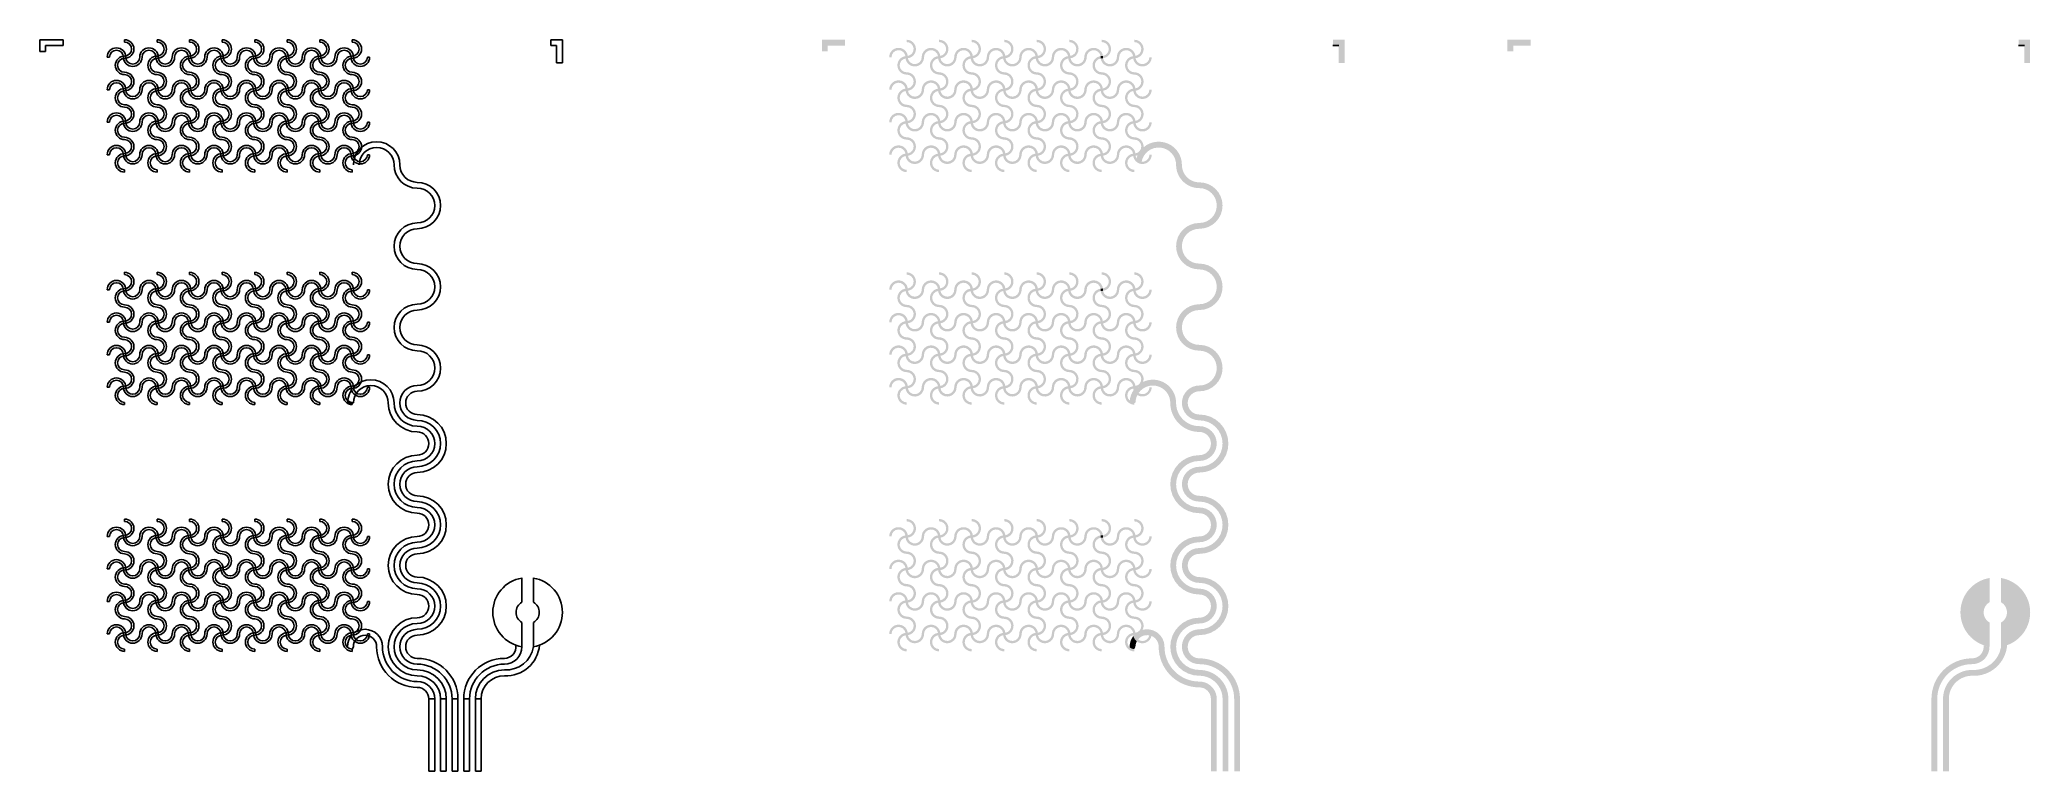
# Model space of a CAD drawing. Header units: inches. Extents: x 98 to 269, y 17 to 80.
import ezdxf

# ---------------------------------------------------------------- set-up
doc = ezdxf.new("R2010")
doc.units = ezdxf.units.IN
doc.header["$MEASUREMENT"] = 0

msp = doc.modelspace()

# ---------------------------------------------------------------- hatches: boundary and pattern name
h = msp.add_hatch(color=256)
h.dxf.hatch_style = 1
h.paths.add_polyline_path([(167.06, 80.08), (165.06, 80.08), (165.06, 79.58), (165.06, 79.08), (165.56, 79.08), (165.56, 79.58), (167.06, 79.58)])
h.paths.add_polyline_path([(210.06, 80.08), (209.56, 80.08), (209.06, 80.08), (209.06, 79.58), (209.56, 79.58), (209.56, 78.08), (210.06, 78.08)])
h = msp.add_hatch(color=256)
h.dxf.hatch_style = 1
h.paths.add_polyline_path([(172.36, 80.08), (172.36, 79.88, -0.925234), (172.46, 78.69, -0.033619), (172.46, 78.58, 0.038835), (172.47, 78.49, 0.934949)])
h.paths.add_polyline_path([(170.86, 78.58), (171.06, 78.58, -0.925234), (172.26, 78.67, -0.033619), (172.36, 78.68, 0.038835), (172.46, 78.69, 0.934949)])
h.paths.add_polyline_path([(172.46, 78.58, 0.033619), (172.46, 78.69, -0.038835), (172.36, 78.68, 0.033619), (172.26, 78.67, -0.038835), (172.26, 78.58, 0.033619), (172.27, 78.47, -0.038835), (172.36, 78.48, 0.033619), (172.47, 78.49, -0.038835)])
h.paths.add_polyline_path([(172.47, 78.49, -0.033619), (172.36, 78.48, 0.038835), (172.27, 78.47, 0.934949), (173.86, 78.58, -0.925234), (175.06, 78.67, -0.033619), (175.16, 78.68, 0.038835), (175.26, 78.69, 0.934949), (173.66, 78.58, -0.925234)])
h.paths.add_polyline_path([(172.26, 78.58, 0.038835), (172.26, 78.67, 0.934949), (172.36, 77.08, -0.925234), (172.46, 75.89, -0.033619), (172.46, 75.78, 0.038835), (172.47, 75.69, 0.934949), (172.36, 77.28, -0.925234), (172.27, 78.47, -0.033619)])
h.paths.add_polyline_path([(170.86, 75.78), (171.06, 75.78, -0.925234), (172.26, 75.87, -0.033619), (172.36, 75.88, 0.038835), (172.46, 75.89, 0.934949)])
h.paths.add_polyline_path([(172.46, 75.89, -0.038835), (172.36, 75.88, 0.033619), (172.26, 75.87, -0.038835), (172.26, 75.78, 0.033619), (172.27, 75.67, -0.038835), (172.36, 75.68, 0.033619), (172.47, 75.69, -0.038835), (172.46, 75.78, 0.033619)])
h.paths.add_polyline_path([(172.26, 75.78, 0.038835), (172.26, 75.87, 0.934949), (172.36, 74.28, -0.925234), (172.46, 73.09, -0.033619), (172.46, 72.98, 0.038835), (172.47, 72.89, 0.934949), (172.36, 74.48, -0.925234), (172.27, 75.67, -0.033619)])
h.paths.add_polyline_path([(172.47, 75.69, -0.033619), (172.36, 75.68, 0.038835), (172.27, 75.67, 0.934949), (173.86, 75.78, -0.925234), (175.06, 75.87, -0.033619), (175.16, 75.88, 0.038835), (175.26, 75.89, 0.934949), (173.66, 75.78, -0.925234)])
h.paths.add_polyline_path([(170.86, 72.98), (171.06, 72.98, -0.925234), (172.26, 73.07, -0.033619), (172.36, 73.08, 0.038835), (172.46, 73.09, 0.934949)])
h.paths.add_polyline_path([(172.46, 72.98, 0.033619), (172.46, 73.09, -0.038835), (172.36, 73.08, 0.033619), (172.26, 73.07, -0.038835), (172.26, 72.98, 0.033619), (172.27, 72.87, -0.038835), (172.36, 72.88, 0.033619), (172.47, 72.89, -0.038835)])
h.paths.add_polyline_path([(172.26, 72.98, 0.038835), (172.26, 73.07, 0.934949), (172.36, 71.48, -0.925234), (172.46, 70.29, -0.033619), (172.46, 70.18, 0.038835), (172.47, 70.09, 0.934949), (172.36, 71.68, -0.925234), (172.27, 72.87, -0.033619)])
h.paths.add_polyline_path([(172.47, 72.89, -0.033619), (172.36, 72.88, 0.038835), (172.27, 72.87, 0.934949), (173.86, 72.98, -0.925234), (175.06, 73.07, -0.033619), (175.16, 73.08, 0.038835), (175.26, 73.09, 0.934949), (173.66, 72.98, -0.925234)])
h.paths.add_polyline_path([(170.86, 70.18), (171.06, 70.18, -0.925234), (172.26, 70.27, -0.033619), (172.36, 70.28, 0.038835), (172.46, 70.29, 0.934949)])
h.paths.add_polyline_path([(172.46, 70.29, -0.038835), (172.36, 70.28, 0.033619), (172.26, 70.27, -0.038835), (172.26, 70.18, 0.033619), (172.27, 70.07, -0.038835), (172.36, 70.08, 0.033619), (172.47, 70.09, -0.038835), (172.46, 70.18, 0.033619)])
h.paths.add_polyline_path([(172.26, 70.18, 0.038835), (172.26, 70.27, 0.934949), (172.36, 68.68), (172.36, 68.88, -0.925234), (172.27, 70.07, -0.033619)])
h.paths.add_polyline_path([(172.47, 70.09, -0.033619), (172.36, 70.08, 0.038835), (172.27, 70.07, 0.934949), (173.86, 70.18, -0.925234), (175.06, 70.27, -0.033619), (175.16, 70.28, 0.038835), (175.26, 70.29, 0.934949), (173.66, 70.18, -0.925234)])
h.paths.add_polyline_path([(175.16, 71.68, -0.925234), (175.07, 72.87, -0.033619), (175.06, 72.98, 0.038835), (175.06, 73.07, 0.934949), (175.16, 71.48, -0.925234), (175.26, 70.29, -0.033619), (175.26, 70.18, 0.038835), (175.27, 70.09, 0.934949)])
h.paths.add_polyline_path([(175.27, 70.09, -0.033619), (175.16, 70.08, 0.038835), (175.07, 70.07, 0.934949), (176.66, 70.18, -0.925234), (177.86, 70.27, -0.033619), (177.96, 70.28, 0.038835), (178.06, 70.29, 0.934949), (176.46, 70.18, -0.925234)])
h.paths.add_polyline_path([(175.26, 70.29, -0.038835), (175.16, 70.28, 0.033619), (175.06, 70.27, -0.038835), (175.06, 70.18, 0.033619), (175.07, 70.07, -0.038835), (175.16, 70.08, 0.033619), (175.27, 70.09, -0.038835), (175.26, 70.18, 0.033619)])
h.paths.add_polyline_path([(175.06, 70.18, 0.038835), (175.06, 70.27, 0.934949), (175.16, 68.68), (175.16, 68.88, -0.925234), (175.07, 70.07, -0.033619)])
h.paths.add_polyline_path([(178.06, 70.18, 0.033619), (178.06, 70.29, -0.038835), (177.96, 70.28, 0.033619), (177.86, 70.27, -0.038835), (177.86, 70.18, 0.033619), (177.87, 70.07, -0.038835), (177.96, 70.08, 0.033619), (178.07, 70.09, -0.038835)])
h.paths.add_polyline_path([(177.86, 70.18, 0.038835), (177.86, 70.27, 0.934949), (177.96, 68.68), (177.96, 68.88, -0.925234), (177.87, 70.07, -0.033619)])
h.paths.add_polyline_path([(178.07, 70.09, -0.033619), (177.96, 70.08, 0.038835), (177.87, 70.07, 0.934949), (179.46, 70.18, -0.925234), (180.66, 70.27, -0.033619), (180.76, 70.28, 0.038835), (180.86, 70.29, 0.934949), (179.26, 70.18, -0.925234)])
h.paths.add_polyline_path([(177.96, 71.68, -0.925234), (177.87, 72.87, -0.033619), (177.86, 72.98, 0.038835), (177.86, 73.07, 0.934949), (177.96, 71.48, -0.925234), (178.06, 70.29, -0.033619), (178.06, 70.18, 0.038835), (178.07, 70.09, 0.934949)])
h.paths.add_polyline_path([(176.46, 72.98, -0.925234), (175.27, 72.89, -0.033619), (175.16, 72.88, 0.038835), (175.07, 72.87, 0.934949), (176.66, 72.98, -0.925234), (177.86, 73.07, -0.033619), (177.96, 73.08, 0.038835), (178.06, 73.09, 0.934949)])
h.paths.add_polyline_path([(175.26, 72.98, 0.033619), (175.26, 73.09, -0.038835), (175.16, 73.08, 0.033619), (175.06, 73.07, -0.038835), (175.06, 72.98, 0.033619), (175.07, 72.87, -0.038835), (175.16, 72.88, 0.033619), (175.27, 72.89, -0.038835)])
h.paths.add_polyline_path([(175.16, 74.48, -0.925234), (175.07, 75.67, -0.033619), (175.06, 75.78, 0.038835), (175.06, 75.87, 0.934949), (175.16, 74.28, -0.925234), (175.26, 73.09, -0.033619), (175.26, 72.98, 0.038835), (175.27, 72.89, 0.934949)])
h.paths.add_polyline_path([(175.16, 80.08), (175.16, 79.88, -0.925234), (175.26, 78.69, -0.033619), (175.26, 78.58, 0.038835), (175.27, 78.49, 0.934949)])
h.paths.add_polyline_path([(175.26, 78.58, 0.033619), (175.26, 78.69, -0.038835), (175.16, 78.68, 0.033619), (175.06, 78.67, -0.038835), (175.06, 78.58, 0.033619), (175.07, 78.47, -0.038835), (175.16, 78.48, 0.033619), (175.27, 78.49, -0.038835)])
h.paths.add_polyline_path([(175.06, 78.58, 0.038835), (175.06, 78.67, 0.934949), (175.16, 77.08, -0.925234), (175.26, 75.89, -0.033619), (175.26, 75.78, 0.038835), (175.27, 75.69, 0.934949), (175.16, 77.28, -0.925234), (175.07, 78.47, -0.033619)])
h.paths.add_polyline_path([(175.27, 78.49, -0.033619), (175.16, 78.48, 0.038835), (175.07, 78.47, 0.934949), (176.66, 78.58, -0.925234), (177.86, 78.67, -0.033619), (177.96, 78.68, 0.038835), (178.06, 78.69, 0.934949), (176.46, 78.58, -0.925234)])
h.paths.add_polyline_path([(177.96, 80.08), (177.96, 79.88, -0.925234), (178.06, 78.69, -0.033619), (178.06, 78.58, 0.038835), (178.07, 78.49, 0.934949)])
h.paths.add_polyline_path([(180.66, 78.67, -0.033619), (180.76, 78.68, 0.038835), (180.86, 78.69, 0.934949), (179.26, 78.58, -0.925234), (178.07, 78.49, -0.033619), (177.96, 78.48, 0.038835), (177.87, 78.47, 0.934949), (179.46, 78.58, -0.925234)])
h.paths.add_polyline_path([(178.06, 78.58, 0.033619), (178.06, 78.69, -0.038835), (177.96, 78.68, 0.033619), (177.86, 78.67, -0.038835), (177.86, 78.58, 0.033619), (177.87, 78.47, -0.038835), (177.96, 78.48, 0.033619), (178.07, 78.49, -0.038835)])
h.paths.add_polyline_path([(177.86, 78.58, 0.038835), (177.86, 78.67, 0.934949), (177.96, 77.08, -0.925234), (178.06, 75.89, -0.033619), (178.06, 75.78, 0.038835), (178.07, 75.69, 0.934949), (177.96, 77.28, -0.925234), (177.87, 78.47, -0.033619)])
h.paths.add_polyline_path([(180.76, 80.08), (180.76, 79.88, -0.925234), (180.86, 78.69, -0.033619), (180.86, 78.58, 0.038835), (180.87, 78.49, 0.934949)])
h.paths.add_polyline_path([(183.46, 78.67, -0.033619), (183.56, 78.68, 0.038835), (183.66, 78.69, 0.934949), (182.06, 78.58, -0.925234), (180.87, 78.49, -0.033619), (180.76, 78.48, 0.038835), (180.67, 78.47, 0.934949), (182.26, 78.58, -0.925234)])
h.paths.add_polyline_path([(180.86, 78.69, -0.038835), (180.76, 78.68, 0.033619), (180.66, 78.67, -0.038835), (180.66, 78.58, 0.033619), (180.67, 78.47, -0.038835), (180.76, 78.48, 0.033619), (180.87, 78.49, -0.038835), (180.86, 78.58, 0.033619)])
h.paths.add_polyline_path([(180.66, 78.58, 0.038835), (180.66, 78.67, 0.934949), (180.76, 77.08, -0.925234), (180.86, 75.89, -0.033619), (180.86, 75.78, 0.038835), (180.87, 75.69, 0.934949), (180.76, 77.28, -0.925234), (180.67, 78.47, -0.033619)])
h.paths.add_polyline_path([(183.56, 80.08), (183.56, 79.88, -0.925234), (183.66, 78.69, -0.033619), (183.66, 78.58, 0.038835), (183.67, 78.49, 0.934949)])
h.paths.add_polyline_path([(186.36, 80.08), (186.36, 79.88, -0.925234), (186.46, 78.69, -0.033619), (186.46, 78.58, 0.038835), (186.47, 78.49, 0.934949)])
h.paths.add_polyline_path([(189.16, 80.08), (189.16, 79.88, -0.925234), (189.26, 78.69, -0.033619), (189.26, 78.58, 0.038835), (189.27, 78.49, 0.934949)])
h.paths.add_polyline_path([(191.96, 80.08), (191.96, 79.88, -0.925234), (192.06, 78.69, -0.033619), (192.06, 78.58, 0.038835), (192.07, 78.49, 0.934949)])
h.paths.add_polyline_path([(190.46, 78.58, -0.925234), (189.27, 78.49, -0.033619), (189.16, 78.48, 0.038835), (189.07, 78.47, 0.934949), (190.66, 78.58, -0.925234), (191.86, 78.67, -0.033619), (191.96, 78.68, 0.038835), (192.06, 78.69, 0.934949)])
h.paths.add_polyline_path([(187.66, 78.58, -0.925234), (186.47, 78.49, -0.033619), (186.36, 78.48, 0.038835), (186.27, 78.47, 0.934949), (187.86, 78.58, -0.925234), (189.06, 78.67, -0.033619), (189.16, 78.68, 0.038835), (189.26, 78.69, 0.934949)])
h.paths.add_polyline_path([(184.86, 78.58, -0.925234), (183.67, 78.49, -0.033619), (183.56, 78.48, 0.038835), (183.47, 78.47, 0.934949), (185.06, 78.58, -0.925234), (186.26, 78.67, -0.033619), (186.36, 78.68, 0.038835), (186.46, 78.69, 0.934949)])
h.paths.add_polyline_path([(183.66, 78.69, -0.038835), (183.56, 78.68, 0.033619), (183.46, 78.67, -0.038835), (183.46, 78.58, 0.033619), (183.47, 78.47, -0.038835), (183.56, 78.48, 0.033619), (183.67, 78.49, -0.038835), (183.66, 78.58, 0.033619)])
h.paths.add_polyline_path([(186.46, 78.69, -0.038835), (186.36, 78.68, 0.033619), (186.26, 78.67, -0.038835), (186.26, 78.58, 0.033619), (186.27, 78.47, -0.038835), (186.36, 78.48, 0.033619), (186.47, 78.49, -0.038835), (186.46, 78.58, 0.033619)], flags=16)
h.paths.add_polyline_path([(189.26, 78.69, -0.038835), (189.16, 78.68, 0.033619), (189.06, 78.67, -0.038835), (189.06, 78.58, 0.033619), (189.07, 78.47, -0.038835), (189.16, 78.48, 0.033619), (189.27, 78.49, -0.038835), (189.26, 78.58, 0.033619)], flags=17)
h.paths.add_polyline_path([(192.06, 78.58, 0.033619), (192.06, 78.69, -0.038835), (191.96, 78.68, 0.033619), (191.86, 78.67, -0.038835), (191.86, 78.58, 0.033619), (191.87, 78.47, -0.038835), (191.96, 78.48, 0.033619), (192.07, 78.49, -0.038835)], flags=17)
h.paths.add_polyline_path([(192.07, 78.49, -0.033619), (191.96, 78.48, 0.038835), (191.87, 78.47, 0.934949), (193.46, 78.58), (193.26, 78.58, -0.925234)])
h.paths.add_polyline_path([(191.86, 78.58, 0.038835), (191.86, 78.67, 0.934949), (191.96, 77.08, -0.925234), (192.06, 75.89, -0.033619), (192.06, 75.78, 0.038835), (192.07, 75.69, 0.934949), (191.96, 77.28, -0.925234), (191.87, 78.47, -0.033619)])
h.paths.add_polyline_path([(189.16, 78.48, 0.033619), (189.27, 78.49, -0.038835), (189.26, 78.58, 0.033619), (189.26, 78.69, -0.038835), (189.16, 78.68, 0.033619), (189.06, 78.67, 0.925234), (187.86, 78.58, -0.934949), (186.27, 78.47, 0.925234), (186.36, 77.28, -0.934949), (186.47, 75.69, 0.925234), (187.66, 75.78, -1), (189.26, 75.78, 1), (190.46, 75.78, -0.934949), (192.06, 75.89, 0.925234), (191.96, 77.08, -0.934949), (191.86, 78.67, 0.925234), (190.66, 78.58, -0.934949), (189.07, 78.47, -0.038835)])
h.paths.add_polyline_path([(189.06, 78.67, 0.925234), (187.86, 78.58, -0.934949), (186.27, 78.47, 0.925234), (186.36, 77.28, -0.934949), (186.47, 75.69, 0.925234), (187.66, 75.78, -0.934949), (189.26, 75.89, 0.925234), (189.16, 77.08, -0.934949)], flags=16)
h.paths.add_polyline_path([(191.86, 78.67, 0.925234), (190.66, 78.58, -0.934949), (189.07, 78.47, 0.925234), (189.16, 77.28, -0.934949), (189.27, 75.69, 0.925234), (190.46, 75.78, -0.934949), (192.06, 75.89, 0.925234), (191.96, 77.08, -0.934949)])
h.paths.add_polyline_path([(182.06, 75.78, -0.925234), (180.87, 75.69, -0.033619), (180.76, 75.68, 0.038835), (180.67, 75.67, 0.934949), (182.26, 75.78, -0.925234), (183.46, 75.87, -0.033619), (183.56, 75.88, 0.038835), (183.66, 75.89, 0.934949)])
h.paths.add_polyline_path([(180.86, 75.78, 0.033619), (180.86, 75.89, -0.038835), (180.76, 75.88, 0.033619), (180.66, 75.87, -0.038835), (180.66, 75.78, 0.033619), (180.67, 75.67, -0.038835), (180.76, 75.68, 0.033619), (180.87, 75.69, -0.038835)])
h.paths.add_polyline_path([(179.26, 75.78, -0.925234), (178.07, 75.69, -0.033619), (177.96, 75.68, 0.038835), (177.87, 75.67, 0.934949), (179.46, 75.78, -0.925234), (180.66, 75.87, -0.033619), (180.76, 75.88, 0.038835), (180.86, 75.89, 0.934949)])
h.paths.add_polyline_path([(178.06, 75.89, -0.038835), (177.96, 75.88, 0.033619), (177.86, 75.87, -0.038835), (177.86, 75.78, 0.033619), (177.87, 75.67, -0.038835), (177.96, 75.68, 0.033619), (178.07, 75.69, -0.038835), (178.06, 75.78, 0.033619)])
h.paths.add_polyline_path([(176.46, 75.78, -0.925234), (175.27, 75.69, -0.033619), (175.16, 75.68, 0.038835), (175.07, 75.67, 0.934949), (176.66, 75.78, -0.925234), (177.86, 75.87, -0.033619), (177.96, 75.88, 0.038835), (178.06, 75.89, 0.934949)])
h.paths.add_polyline_path([(175.26, 75.89, -0.038835), (175.16, 75.88, 0.033619), (175.06, 75.87, -0.038835), (175.06, 75.78, 0.033619), (175.07, 75.67, -0.038835), (175.16, 75.68, 0.033619), (175.27, 75.69, -0.038835), (175.26, 75.78, 0.033619)])
h.paths.add_polyline_path([(177.87, 75.67, -0.033619), (177.86, 75.78, 0.038835), (177.86, 75.87, 0.934949), (177.96, 74.28, -0.925234), (178.06, 73.09, -0.033619), (178.06, 72.98, 0.038835), (178.07, 72.89, 0.934949), (177.96, 74.48, -0.925234)])
h.paths.add_polyline_path([(178.06, 72.98, 0.033619), (178.06, 73.09, -0.038835), (177.96, 73.08, 0.033619), (177.86, 73.07, -0.038835), (177.86, 72.98, 0.033619), (177.87, 72.87, -0.038835), (177.96, 72.88, 0.033619), (178.07, 72.89, -0.038835)])
h.paths.add_polyline_path([(178.07, 72.89, -0.033619), (177.96, 72.88, 0.038835), (177.87, 72.87, 0.934949), (179.46, 72.98, -0.925234), (180.66, 73.07, -0.033619), (180.76, 73.08, 0.038835), (180.86, 73.09, 0.934949), (179.26, 72.98, -0.925234)])
h.paths.add_polyline_path([(180.76, 74.48, -0.925234), (180.67, 75.67, -0.033619), (180.66, 75.78, 0.038835), (180.66, 75.87, 0.934949), (180.76, 74.28, -0.925234), (180.86, 73.09, -0.033619), (180.86, 72.98, 0.038835), (180.87, 72.89, 0.934949)])
h.paths.add_polyline_path([(180.86, 72.98, 0.033619), (180.86, 73.09, -0.038835), (180.76, 73.08, 0.033619), (180.66, 73.07, -0.038835), (180.66, 72.98, 0.033619), (180.67, 72.87, -0.038835), (180.76, 72.88, 0.033619), (180.87, 72.89, -0.038835)])
h.paths.add_polyline_path([(180.87, 72.89, -0.033619), (180.76, 72.88, 0.038835), (180.67, 72.87, 0.934949), (182.26, 72.98, -0.925234), (183.46, 73.07, -0.033619), (183.56, 73.08, 0.038835), (183.66, 73.09, 0.934949), (182.06, 72.98, -0.925234)])
h.paths.add_polyline_path([(180.66, 72.98, 0.038835), (180.66, 73.07, 0.934949), (180.76, 71.48, -0.925234), (180.86, 70.29, -0.033619), (180.86, 70.18, 0.038835), (180.87, 70.09, 0.934949), (180.76, 71.68, -0.925234), (180.67, 72.87, -0.033619)])
h.paths.add_polyline_path([(183.56, 74.48, -0.925234), (183.47, 75.67, -0.033619), (183.46, 75.78, 0.038835), (183.46, 75.87, 0.934949), (183.56, 74.28, -0.925234), (183.66, 73.09, -0.033619), (183.66, 72.98, 0.038835), (183.67, 72.89, 0.934949)])
h.paths.add_polyline_path([(184.86, 72.98, -0.925234), (183.67, 72.89, -0.033619), (183.56, 72.88, 0.038835), (183.47, 72.87, 0.934949), (185.06, 72.98, -0.925234), (186.26, 73.07, -0.033619), (186.36, 73.08, 0.038835), (186.46, 73.09, 0.934949)])
h.paths.add_polyline_path([(186.46, 73.09, -0.038835), (186.36, 73.08, 0.033619), (186.26, 73.07, -0.038835), (186.26, 72.98, 0.033619), (186.27, 72.87, -0.038835), (186.36, 72.88, 0.033619), (186.47, 72.89, -0.038835), (186.46, 72.98, 0.033619)])
h.paths.add_polyline_path([(183.66, 73.09, -0.038835), (183.56, 73.08, 0.033619), (183.46, 73.07, -0.038835), (183.46, 72.98, 0.033619), (183.47, 72.87, -0.038835), (183.56, 72.88, 0.033619), (183.67, 72.89, -0.038835), (183.66, 72.98, 0.033619)])
h.paths.add_polyline_path([(183.46, 72.98, 0.038835), (183.46, 73.07, 0.934949), (183.56, 71.48, -0.925234), (183.66, 70.29, -0.033619), (183.66, 70.18, 0.038835), (183.67, 70.09, 0.934949), (183.56, 71.68, -0.925234), (183.47, 72.87, -0.033619)])
h.paths.add_polyline_path([(187.86, 72.98, -0.925234), (189.06, 73.07, -0.033619), (189.16, 73.08, 0.038835), (189.26, 73.09, 0.934949), (187.66, 72.98, -0.925234), (186.47, 72.89, -0.033619), (186.36, 72.88, 0.038835), (186.27, 72.87, 0.934949)])
h.paths.add_polyline_path([(189.26, 72.98, 0.033619), (189.26, 73.09, -0.038835), (189.16, 73.08, 0.033619), (189.06, 73.07, -0.038835), (189.06, 72.98, 0.033619), (189.07, 72.87, -0.038835), (189.16, 72.88, 0.033619), (189.27, 72.89, -0.038835)])
h.paths.add_polyline_path([(189.16, 74.48, -0.925234), (189.07, 75.67, -0.033619), (189.06, 75.78, 0.038835), (189.06, 75.87, 0.934949), (189.16, 74.28, -0.925234), (189.26, 73.09, -0.033619), (189.26, 72.98, 0.038835), (189.27, 72.89, 0.934949)])
h.paths.add_polyline_path([(191.86, 73.07, -0.033619), (191.96, 73.08, 0.038835), (192.06, 73.09, 0.934949), (190.46, 72.98, -0.925234), (189.27, 72.89, -0.033619), (189.16, 72.88, 0.038835), (189.07, 72.87, 0.934949), (190.66, 72.98, -0.925234)])
h.paths.add_polyline_path([(192.06, 73.09, -0.038835), (191.96, 73.08, 0.033619), (191.86, 73.07, -0.038835), (191.86, 72.98, 0.033619), (191.87, 72.87, -0.038835), (191.96, 72.88, 0.033619), (192.07, 72.89, -0.038835), (192.06, 72.98, 0.033619)])
h.paths.add_polyline_path([(191.96, 74.48, -0.925234), (191.87, 75.67, -0.033619), (191.86, 75.78, 0.038835), (191.86, 75.87, 0.934949), (191.96, 74.28, -0.925234), (192.06, 73.09, -0.033619), (192.06, 72.98, 0.038835), (192.07, 72.89, 0.934949)])
h.paths.add_polyline_path([(193.46, 75.78), (193.26, 75.78, -0.925234), (192.07, 75.69, -0.033619), (191.96, 75.68, 0.038835), (191.87, 75.67, 0.934949)])
h.paths.add_polyline_path([(192.06, 75.78, 0.033619), (192.06, 75.89, -0.038835), (191.96, 75.88, 0.033619), (191.86, 75.87, -0.038835), (191.86, 75.78, 0.033619), (191.87, 75.67, -0.038835), (191.96, 75.68, 0.033619), (192.07, 75.69, -0.038835)], flags=17)
h.paths.add_polyline_path([(182.06, 70.18, -0.925234), (180.87, 70.09, -0.033619), (180.76, 70.08, 0.038835), (180.67, 70.07, 0.934949), (182.26, 70.18, -0.925234), (183.46, 70.27, -0.033619), (183.56, 70.28, 0.038835), (183.66, 70.29, 0.934949)])
h.paths.add_polyline_path([(183.66, 70.29, -0.038835), (183.56, 70.28, 0.033619), (183.46, 70.27, -0.038835), (183.46, 70.18, 0.033619), (183.47, 70.07, -0.038835), (183.56, 70.08, 0.033619), (183.67, 70.09, -0.038835), (183.66, 70.18, 0.033619)])
h.paths.add_polyline_path([(183.67, 70.09, -0.033619), (183.56, 70.08, 0.038835), (183.47, 70.07, 0.934949), (185.06, 70.18, -0.925234), (186.26, 70.27, -0.033619), (186.36, 70.28, 0.038835), (186.46, 70.29, 0.934949), (184.86, 70.18, -0.925234)])
h.paths.add_polyline_path([(186.46, 70.29, -0.038835), (186.36, 70.28, 0.033619), (186.26, 70.27, -0.038835), (186.26, 70.18, 0.033619), (186.27, 70.07, -0.038835), (186.36, 70.08, 0.033619), (186.47, 70.09, -0.038835), (186.46, 70.18, 0.033619)])
h.paths.add_polyline_path([(186.36, 71.68, -0.925234), (186.27, 72.87, -0.033619), (186.26, 72.98, 0.038835), (186.26, 73.07, 0.934949), (186.36, 71.48, -0.925234), (186.46, 70.29, -0.033619), (186.46, 70.18, 0.038835), (186.47, 70.09, 0.934949)])
h.paths.add_polyline_path([(186.47, 70.09, -0.033619), (186.36, 70.08, 0.038835), (186.27, 70.07, 0.934949), (187.86, 70.18, -0.925234), (189.06, 70.27, -0.033619), (189.16, 70.28, 0.038835), (189.26, 70.29, 0.934949), (187.66, 70.18, -0.925234)])
h.paths.add_polyline_path([(189.26, 70.29, -0.038835), (189.16, 70.28, 0.033619), (189.06, 70.27, -0.038835), (189.06, 70.18, 0.033619), (189.07, 70.07, -0.038835), (189.16, 70.08, 0.033619), (189.27, 70.09, -0.038835), (189.26, 70.18, 0.033619)])
h.paths.add_polyline_path([(189.16, 71.68, -0.925234), (189.07, 72.87, -0.033619), (189.06, 72.98, 0.038835), (189.06, 73.07, 0.934949), (189.16, 71.48, -0.925234), (189.26, 70.29, -0.033619), (189.26, 70.18, 0.038835), (189.27, 70.09, 0.934949)])
h.paths.add_polyline_path([(190.46, 70.18, -0.925234), (189.27, 70.09, -0.033619), (189.16, 70.08, 0.038835), (189.07, 70.07, 0.934949), (190.66, 70.18, -0.925234), (191.86, 70.27, -0.033619), (191.96, 70.28, 0.038835), (192.06, 70.29, 0.934949)])
h.paths.add_polyline_path([(193.46, 72.98), (193.26, 72.98, -0.925234), (192.07, 72.89, -0.033619), (191.96, 72.88, 0.038835), (191.87, 72.87, 0.934949)])
h.paths.add_polyline_path([(180.86, 70.29, -0.038835), (180.76, 70.28, 0.033619), (180.66, 70.27, -0.038835), (180.66, 70.18, 0.033619), (180.67, 70.07, -0.038835), (180.76, 70.08, 0.033619), (180.87, 70.09, -0.038835), (180.86, 70.18, 0.033619)])
h.paths.add_polyline_path([(180.66, 70.18, 0.038835), (180.66, 70.27, 0.934949), (180.76, 68.68), (180.76, 68.88, -0.925234), (180.67, 70.07, -0.033619)])
h.paths.add_polyline_path([(183.46, 70.18, 0.038835), (183.46, 70.27, 0.934949), (183.56, 68.68), (183.56, 68.88, -0.925234), (183.47, 70.07, -0.033619)])
h.paths.add_polyline_path([(191.87, 70.07, -0.033619), (191.86, 70.18, 0.038835), (191.86, 70.27, 0.934949), (191.96, 68.68), (191.96, 68.88, -0.925234)])
h.paths.add_polyline_path([(189.07, 70.07, -0.033619), (189.06, 70.18, 0.038835), (189.06, 70.27, 0.934949), (189.16, 68.68), (189.16, 68.88, -0.925234)])
h.paths.add_polyline_path([(186.26, 70.18, 0.038835), (186.26, 70.27, 0.934949), (186.36, 68.68), (186.36, 68.88, -0.925234), (186.27, 70.07, -0.033619)])
h.paths.add_polyline_path([(192.06, 70.29, -0.038835), (191.96, 70.28, 0.033619), (191.86, 70.27, -0.038835), (191.86, 70.18, 0.033619), (191.87, 70.07, -0.038835), (191.96, 70.08, 0.033619), (192.07, 70.09, -0.038835), (192.06, 70.18, 0.033619)])
h.paths.add_polyline_path([(192.07, 70.09, -0.033619), (191.96, 70.08, 0.038835), (191.87, 70.07, 0.160231), (192.09, 69.62, -0.032336), (192.15, 69.87, -0.094764)])
h.paths.add_polyline_path([(192.15, 69.87, 0.032336), (192.09, 69.62, 0.171233), (192.56, 69.38, -0.03337), (192.59, 69.58, -0.232766)])
h.paths.add_polyline_path([(193.46, 70.18), (193.26, 70.18, -0.450665), (192.59, 69.58, 0.03337), (192.56, 69.38, 0.450564)])
h.paths.add_polyline_path([(191.96, 71.68, -0.925234), (191.87, 72.87, -0.033619), (191.86, 72.98, 0.038835), (191.86, 73.07, 0.934949), (191.96, 71.48, -0.925234), (192.06, 70.29, -0.033619), (192.06, 70.18, 0.038835), (192.07, 70.09, 0.055386), (192.24, 70.13, -0.109425), (192.76, 70.82, 0.43565)])
h.paths.add_polyline_path([(192.76, 70.82, 0.109425), (192.24, 70.13, 0.293633)], flags=17)
h.paths.add_polyline_path([(183.56, 77.28, -0.925234), (183.47, 78.47, -0.033619), (183.46, 78.58, 0.038835), (183.46, 78.67, 0.934949), (183.56, 77.08, -0.925234), (183.66, 75.89, -0.033619), (183.66, 75.78, 0.038835), (183.67, 75.69, 0.934949)])
h.paths.add_polyline_path([(183.66, 75.78, 0.033619), (183.66, 75.89, -0.038835), (183.56, 75.88, 0.033619), (183.46, 75.87, -0.038835), (183.46, 75.78, 0.033619), (183.47, 75.67, -0.038835), (183.56, 75.68, 0.033619), (183.67, 75.69, -0.038835)])
h.paths.add_polyline_path([(183.67, 75.69, -0.033619), (183.56, 75.68, 0.038835), (183.47, 75.67, 0.934949), (185.06, 75.78, -0.925234), (186.26, 75.87, -0.033619), (186.36, 75.88, 0.038835), (186.46, 75.89, 0.934949), (184.86, 75.78, -0.925234)])
h.paths.add_polyline_path([(186.27, 75.67, -0.033619), (186.26, 75.78, 0.038835), (186.26, 75.87, 0.934949), (186.36, 74.28, -0.925234), (186.46, 73.09, -0.033619), (186.46, 72.98, 0.038835), (186.47, 72.89, 0.934949), (186.36, 74.48, -0.925234)])
h.paths.add_polyline_path([(186.46, 75.78, 0.033619), (186.46, 75.89, -0.038835), (186.36, 75.88, 0.033619), (186.26, 75.87, -0.038835), (186.26, 75.78, 0.033619), (186.27, 75.67, -0.038835), (186.36, 75.68, 0.033619), (186.47, 75.69, -0.038835)], flags=16)
h.paths.add_polyline_path([(190.66, 75.78, -0.925234), (191.86, 75.87, -0.033619), (191.96, 75.88, 0.038835), (192.06, 75.89, 0.934949), (190.46, 75.78, -0.925234), (189.27, 75.69, -0.033619), (189.16, 75.68, 0.038835), (189.07, 75.67, 0.934949)])
h.paths.add_polyline_path([(189.26, 75.89, -0.038835), (189.16, 75.88, 0.033619), (189.06, 75.87, -0.038835), (189.06, 75.78, 0.033619), (189.07, 75.67, -0.038835), (189.16, 75.68, 0.033619), (189.27, 75.69, -0.038835), (189.26, 75.78, 0.033619)], flags=17)
h.paths.add_polyline_path([(187.66, 75.78, -0.925234), (186.47, 75.69, -0.033619), (186.36, 75.68, 0.038835), (186.27, 75.67, 0.934949), (187.86, 75.78, -0.925234), (189.06, 75.87, -0.033619), (189.16, 75.88, 0.038835), (189.26, 75.89, 0.934949)])
h.paths.add_polyline_path([(186.36, 77.28, -0.925234), (186.27, 78.47, -0.033619), (186.26, 78.58, 0.038835), (186.26, 78.67, 0.934949), (186.36, 77.08, -0.925234), (186.46, 75.89, -0.033619), (186.46, 75.78, 0.038835), (186.47, 75.69, 0.934949)])
h = msp.add_hatch(color=256)
h.dxf.hatch_style = 1
h.paths.add_polyline_path([(226.09, 80.08), (224.09, 80.08), (224.09, 79.58), (224.09, 79.08), (224.59, 79.08), (224.59, 79.58), (226.09, 79.58)])
h.paths.add_polyline_path([(269.09, 80.08), (268.59, 80.08), (268.09, 80.08), (268.09, 79.58), (268.59, 79.58), (268.59, 78.08), (269.09, 78.08)])
h = msp.add_hatch(color=256)
h.dxf.hatch_style = 1
h.paths.add_polyline_path([(189.26, 78.69, -0.038835), (189.16, 78.68, 0.033619), (189.06, 78.67, -0.038835), (189.06, 78.58, 0.033619), (189.07, 78.47, -0.038835), (189.16, 78.48, 0.033619), (189.27, 78.49, -0.038835), (189.26, 78.58, 0.033619)])
h = msp.add_hatch(color=256)
h.dxf.hatch_style = 1
h.paths.add_polyline_path([(197.56, 67.8, -0.414214), (196.06, 69.3, 0.640887), (192.76, 70.82, -0.293633), (192.24, 70.13, 0.034077), (192.15, 69.87, 0.232766), (192.59, 69.58, -0.910065), (195.56, 69.3, 0.414214), (197.56, 67.3, -1), (197.56, 64.3, 1), (197.56, 60.3, -1), (197.56, 57.3, 1), (197.56, 53.3, -1), (197.56, 50.3, 1), (197.56, 47.3, -1), (197.56, 43.3, 1), (197.56, 40.3, -1), (197.56, 36.3, 1), (197.56, 33.3, -1), (197.56, 29.3, 1), (197.56, 26.3, -0.414214), (200.56, 23.3), (201.06, 23.3, 0.414214), (197.56, 26.8, -1), (197.56, 28.8, 1), (197.56, 33.8, -1), (197.56, 35.8, 1), (197.56, 40.8, -1), (197.56, 42.8, 1), (197.56, 47.8, -1), (197.56, 49.8, 1), (197.56, 53.8, -1), (197.56, 56.8, 1), (197.56, 60.8, -1), (197.56, 63.8, 1)])
h.paths.add_polyline_path([(197.56, 46.8, -0.414214), (195.56, 48.8, 0.54669), (192.73, 50.62, -0.293461), (192.07, 50.06, 0.208934), (192.33, 49.65, -0.735888), (195.06, 48.8, 0.414214), (197.56, 46.3, -1), (197.56, 44.3, 1), (197.56, 39.3, -1), (197.56, 37.3, 1), (197.56, 32.3, -1), (197.56, 30.3, 1), (197.56, 25.3, -0.414214), (199.56, 23.3), (200.06, 23.3, 0.414214), (197.56, 25.8, -1), (197.56, 29.8, 1), (197.56, 32.8, -1), (197.56, 36.8, 1), (197.56, 39.8, -1), (197.56, 43.8, 1)])
h.paths.add_polyline_path([(192.23, 49.48, -0.173956), (191.9, 49.91, 0.123456), (191.57, 49, 0.179066), (191.96, 48.85), (191.96, 48.8), (192.06, 48.8, -0.11814)])
h.paths.add_polyline_path([(197.56, 24.8, -0.414214), (194.56, 27.8, 0.490872), (192.68, 29.25, -0.253278), (192.07, 28.8, 0.18591), (192.29, 28.43, -0.276989), (193.25, 28.78, 0.047607), (193.26, 28.9), (193.46, 28.9, -0.053924), (193.44, 28.73, -0.303697), (194.06, 27.8, 0.414214), (197.56, 24.3, -0.414214), (198.56, 23.3), (199.06, 23.3, 0.414214)])
h.paths.add_polyline_path([(201.06, 23.3), (200.56, 23.3), (200.56, 17.08), (201.06, 17.08)])
h.paths.add_polyline_path([(200.06, 23.3), (199.56, 23.3), (199.56, 17.08), (200.06, 17.08)])
h.paths.add_polyline_path([(199.06, 23.3), (198.56, 23.3), (198.56, 17.08), (199.06, 17.08)])
h = msp.add_hatch(color=256)
h.dxf.hatch_style = 1
h.paths.add_polyline_path([(172.36, 60.05), (172.36, 59.85, -0.925234), (172.46, 58.66, -0.033619), (172.46, 58.55, 0.038835), (172.47, 58.46, 0.934949)])
h.paths.add_polyline_path([(170.86, 58.55), (171.06, 58.55, -0.925234), (172.26, 58.64, -0.033619), (172.36, 58.65, 0.038835), (172.46, 58.66, 0.934949)])
h.paths.add_polyline_path([(172.46, 58.55, 0.033619), (172.46, 58.66, -0.038835), (172.36, 58.65, 0.033619), (172.26, 58.64, -0.038835), (172.26, 58.55, 0.033619), (172.27, 58.44, -0.038835), (172.36, 58.45, 0.033619), (172.47, 58.46, -0.038835)])
h.paths.add_polyline_path([(172.47, 58.46, -0.033619), (172.36, 58.45, 0.038835), (172.27, 58.44, 0.934949), (173.86, 58.55, -0.925234), (175.06, 58.64, -0.033619), (175.16, 58.65, 0.038835), (175.26, 58.66, 0.934949), (173.66, 58.55, -0.925234)])
h.paths.add_polyline_path([(172.26, 58.55, 0.038835), (172.26, 58.64, 0.934949), (172.36, 57.05, -0.925234), (172.46, 55.86, -0.033619), (172.46, 55.75, 0.038835), (172.47, 55.66, 0.934949), (172.36, 57.25, -0.925234), (172.27, 58.44, -0.033619)])
h.paths.add_polyline_path([(170.86, 55.75), (171.06, 55.75, -0.925234), (172.26, 55.84, -0.033619), (172.36, 55.85, 0.038835), (172.46, 55.86, 0.934949)])
h.paths.add_polyline_path([(172.46, 55.86, -0.038835), (172.36, 55.85, 0.033619), (172.26, 55.84, -0.038835), (172.26, 55.75, 0.033619), (172.27, 55.64, -0.038835), (172.36, 55.65, 0.033619), (172.47, 55.66, -0.038835), (172.46, 55.75, 0.033619)])
h.paths.add_polyline_path([(172.26, 55.75, 0.038835), (172.26, 55.84, 0.934949), (172.36, 54.25, -0.925234), (172.46, 53.06, -0.033619), (172.46, 52.95, 0.038835), (172.47, 52.86, 0.934949), (172.36, 54.45, -0.925234), (172.27, 55.64, -0.033619)])
h.paths.add_polyline_path([(172.47, 55.66, -0.033619), (172.36, 55.65, 0.038835), (172.27, 55.64, 0.934949), (173.86, 55.75, -0.925234), (175.06, 55.84, -0.033619), (175.16, 55.85, 0.038835), (175.26, 55.86, 0.934949), (173.66, 55.75, -0.925234)])
h.paths.add_polyline_path([(170.86, 52.95), (171.06, 52.95, -0.925234), (172.26, 53.04, -0.033619), (172.36, 53.05, 0.038835), (172.46, 53.06, 0.934949)])
h.paths.add_polyline_path([(172.46, 52.95, 0.033619), (172.46, 53.06, -0.038835), (172.36, 53.05, 0.033619), (172.26, 53.04, -0.038835), (172.26, 52.95, 0.033619), (172.27, 52.84, -0.038835), (172.36, 52.85, 0.033619), (172.47, 52.86, -0.038835)])
h.paths.add_polyline_path([(172.26, 52.95, 0.038835), (172.26, 53.04, 0.934949), (172.36, 51.45, -0.925234), (172.46, 50.26, -0.033619), (172.46, 50.15, 0.038835), (172.47, 50.06, 0.934949), (172.36, 51.65, -0.925234), (172.27, 52.84, -0.033619)])
h.paths.add_polyline_path([(172.47, 52.86, -0.033619), (172.36, 52.85, 0.038835), (172.27, 52.84, 0.934949), (173.86, 52.95, -0.925234), (175.06, 53.04, -0.033619), (175.16, 53.05, 0.038835), (175.26, 53.06, 0.934949), (173.66, 52.95, -0.925234)])
h.paths.add_polyline_path([(170.86, 50.15), (171.06, 50.15, -0.925234), (172.26, 50.24, -0.033619), (172.36, 50.25, 0.038835), (172.46, 50.26, 0.934949)])
h.paths.add_polyline_path([(172.46, 50.26, -0.038835), (172.36, 50.25, 0.033619), (172.26, 50.24, -0.038835), (172.26, 50.15, 0.033619), (172.27, 50.04, -0.038835), (172.36, 50.05, 0.033619), (172.47, 50.06, -0.038835), (172.46, 50.15, 0.033619)])
h.paths.add_polyline_path([(172.26, 50.15, 0.038835), (172.26, 50.24, 0.934949), (172.36, 48.65), (172.36, 48.85, -0.925234), (172.27, 50.04, -0.033619)])
h.paths.add_polyline_path([(172.47, 50.06, -0.033619), (172.36, 50.05, 0.038835), (172.27, 50.04, 0.934949), (173.86, 50.15, -0.925234), (175.06, 50.24, -0.033619), (175.16, 50.25, 0.038835), (175.26, 50.26, 0.934949), (173.66, 50.15, -0.925234)])
h.paths.add_polyline_path([(175.16, 51.65, -0.925234), (175.07, 52.84, -0.033619), (175.06, 52.95, 0.038835), (175.06, 53.04, 0.934949), (175.16, 51.45, -0.925234), (175.26, 50.26, -0.033619), (175.26, 50.15, 0.038835), (175.27, 50.06, 0.934949)])
h.paths.add_polyline_path([(175.27, 50.06, -0.033619), (175.16, 50.05, 0.038835), (175.07, 50.04, 0.934949), (176.66, 50.15, -0.925234), (177.86, 50.24, -0.033619), (177.96, 50.25, 0.038835), (178.06, 50.26, 0.934949), (176.46, 50.15, -0.925234)])
h.paths.add_polyline_path([(175.26, 50.26, -0.038835), (175.16, 50.25, 0.033619), (175.06, 50.24, -0.038835), (175.06, 50.15, 0.033619), (175.07, 50.04, -0.038835), (175.16, 50.05, 0.033619), (175.27, 50.06, -0.038835), (175.26, 50.15, 0.033619)])
h.paths.add_polyline_path([(175.06, 50.15, 0.038835), (175.06, 50.24, 0.934949), (175.16, 48.65), (175.16, 48.85, -0.925234), (175.07, 50.04, -0.033619)])
h.paths.add_polyline_path([(178.06, 50.15, 0.033619), (178.06, 50.26, -0.038835), (177.96, 50.25, 0.033619), (177.86, 50.24, -0.038835), (177.86, 50.15, 0.033619), (177.87, 50.04, -0.038835), (177.96, 50.05, 0.033619), (178.07, 50.06, -0.038835)])
h.paths.add_polyline_path([(177.86, 50.15, 0.038835), (177.86, 50.24, 0.934949), (177.96, 48.65), (177.96, 48.85, -0.925234), (177.87, 50.04, -0.033619)])
h.paths.add_polyline_path([(178.07, 50.06, -0.033619), (177.96, 50.05, 0.038835), (177.87, 50.04, 0.934949), (179.46, 50.15, -0.925234), (180.66, 50.24, -0.033619), (180.76, 50.25, 0.038835), (180.86, 50.26, 0.934949), (179.26, 50.15, -0.925234)])
h.paths.add_polyline_path([(177.96, 51.65, -0.925234), (177.87, 52.84, -0.033619), (177.86, 52.95, 0.038835), (177.86, 53.04, 0.934949), (177.96, 51.45, -0.925234), (178.06, 50.26, -0.033619), (178.06, 50.15, 0.038835), (178.07, 50.06, 0.934949)])
h.paths.add_polyline_path([(176.46, 52.95, -0.925234), (175.27, 52.86, -0.033619), (175.16, 52.85, 0.038835), (175.07, 52.84, 0.934949), (176.66, 52.95, -0.925234), (177.86, 53.04, -0.033619), (177.96, 53.05, 0.038835), (178.06, 53.06, 0.934949)])
h.paths.add_polyline_path([(175.26, 52.95, 0.033619), (175.26, 53.06, -0.038835), (175.16, 53.05, 0.033619), (175.06, 53.04, -0.038835), (175.06, 52.95, 0.033619), (175.07, 52.84, -0.038835), (175.16, 52.85, 0.033619), (175.27, 52.86, -0.038835)])
h.paths.add_polyline_path([(175.16, 54.45, -0.925234), (175.07, 55.64, -0.033619), (175.06, 55.75, 0.038835), (175.06, 55.84, 0.934949), (175.16, 54.25, -0.925234), (175.26, 53.06, -0.033619), (175.26, 52.95, 0.038835), (175.27, 52.86, 0.934949)])
h.paths.add_polyline_path([(175.16, 60.05), (175.16, 59.85, -0.925234), (175.26, 58.66, -0.033619), (175.26, 58.55, 0.038835), (175.27, 58.46, 0.934949)])
h.paths.add_polyline_path([(175.26, 58.55, 0.033619), (175.26, 58.66, -0.038835), (175.16, 58.65, 0.033619), (175.06, 58.64, -0.038835), (175.06, 58.55, 0.033619), (175.07, 58.44, -0.038835), (175.16, 58.45, 0.033619), (175.27, 58.46, -0.038835)])
h.paths.add_polyline_path([(175.06, 58.55, 0.038835), (175.06, 58.64, 0.934949), (175.16, 57.05, -0.925234), (175.26, 55.86, -0.033619), (175.26, 55.75, 0.038835), (175.27, 55.66, 0.934949), (175.16, 57.25, -0.925234), (175.07, 58.44, -0.033619)])
h.paths.add_polyline_path([(175.27, 58.46, -0.033619), (175.16, 58.45, 0.038835), (175.07, 58.44, 0.934949), (176.66, 58.55, -0.925234), (177.86, 58.64, -0.033619), (177.96, 58.65, 0.038835), (178.06, 58.66, 0.934949), (176.46, 58.55, -0.925234)])
h.paths.add_polyline_path([(177.96, 60.05), (177.96, 59.85, -0.925234), (178.06, 58.66, -0.033619), (178.06, 58.55, 0.038835), (178.07, 58.46, 0.934949)])
h.paths.add_polyline_path([(180.66, 58.64, -0.033619), (180.76, 58.65, 0.038835), (180.86, 58.66, 0.934949), (179.26, 58.55, -0.925234), (178.07, 58.46, -0.033619), (177.96, 58.45, 0.038835), (177.87, 58.44, 0.934949), (179.46, 58.55, -0.925234)])
h.paths.add_polyline_path([(178.06, 58.55, 0.033619), (178.06, 58.66, -0.038835), (177.96, 58.65, 0.033619), (177.86, 58.64, -0.038835), (177.86, 58.55, 0.033619), (177.87, 58.44, -0.038835), (177.96, 58.45, 0.033619), (178.07, 58.46, -0.038835)])
h.paths.add_polyline_path([(177.86, 58.55, 0.038835), (177.86, 58.64, 0.934949), (177.96, 57.05, -0.925234), (178.06, 55.86, -0.033619), (178.06, 55.75, 0.038835), (178.07, 55.66, 0.934949), (177.96, 57.25, -0.925234), (177.87, 58.44, -0.033619)])
h.paths.add_polyline_path([(180.76, 60.05), (180.76, 59.85, -0.925234), (180.86, 58.66, -0.033619), (180.86, 58.55, 0.038835), (180.87, 58.46, 0.934949)])
h.paths.add_polyline_path([(183.46, 58.64, -0.033619), (183.56, 58.65, 0.038835), (183.66, 58.66, 0.934949), (182.06, 58.55, -0.925234), (180.87, 58.46, -0.033619), (180.76, 58.45, 0.038835), (180.67, 58.44, 0.934949), (182.26, 58.55, -0.925234)])
h.paths.add_polyline_path([(180.86, 58.66, -0.038835), (180.76, 58.65, 0.033619), (180.66, 58.64, -0.038835), (180.66, 58.55, 0.033619), (180.67, 58.44, -0.038835), (180.76, 58.45, 0.033619), (180.87, 58.46, -0.038835), (180.86, 58.55, 0.033619)])
h.paths.add_polyline_path([(180.66, 58.55, 0.038835), (180.66, 58.64, 0.934949), (180.76, 57.05, -0.925234), (180.86, 55.86, -0.033619), (180.86, 55.75, 0.038835), (180.87, 55.66, 0.934949), (180.76, 57.25, -0.925234), (180.67, 58.44, -0.033619)])
h.paths.add_polyline_path([(183.56, 60.05), (183.56, 59.85, -0.925234), (183.66, 58.66, -0.033619), (183.66, 58.55, 0.038835), (183.67, 58.46, 0.934949)])
h.paths.add_polyline_path([(186.36, 60.05), (186.36, 59.85, -0.925234), (186.46, 58.66, -0.033619), (186.46, 58.55, 0.038835), (186.47, 58.46, 0.934949)])
h.paths.add_polyline_path([(189.16, 60.05), (189.16, 59.85, -0.925234), (189.26, 58.66, -0.033619), (189.26, 58.55, 0.038835), (189.27, 58.46, 0.934949)])
h.paths.add_polyline_path([(191.96, 60.05), (191.96, 59.85, -0.925234), (192.06, 58.66, -0.033619), (192.06, 58.55, 0.038835), (192.07, 58.46, 0.934949)])
h.paths.add_polyline_path([(190.46, 58.55, -0.925234), (189.27, 58.46, -0.033619), (189.16, 58.45, 0.038835), (189.07, 58.44, 0.934949), (190.66, 58.55, -0.925234), (191.86, 58.64, -0.033619), (191.96, 58.65, 0.038835), (192.06, 58.66, 0.934949)])
h.paths.add_polyline_path([(187.66, 58.55, -0.925234), (186.47, 58.46, -0.033619), (186.36, 58.45, 0.038835), (186.27, 58.44, 0.934949), (187.86, 58.55, -0.925234), (189.06, 58.64, -0.033619), (189.16, 58.65, 0.038835), (189.26, 58.66, 0.934949)])
h.paths.add_polyline_path([(184.86, 58.55, -0.925234), (183.67, 58.46, -0.033619), (183.56, 58.45, 0.038835), (183.47, 58.44, 0.934949), (185.06, 58.55, -0.925234), (186.26, 58.64, -0.033619), (186.36, 58.65, 0.038835), (186.46, 58.66, 0.934949)])
h.paths.add_polyline_path([(183.66, 58.66, -0.038835), (183.56, 58.65, 0.033619), (183.46, 58.64, -0.038835), (183.46, 58.55, 0.033619), (183.47, 58.44, -0.038835), (183.56, 58.45, 0.033619), (183.67, 58.46, -0.038835), (183.66, 58.55, 0.033619)])
h.paths.add_polyline_path([(186.46, 58.66, -0.038835), (186.36, 58.65, 0.033619), (186.26, 58.64, -0.038835), (186.26, 58.55, 0.033619), (186.27, 58.44, -0.038835), (186.36, 58.45, 0.033619), (186.47, 58.46, -0.038835), (186.46, 58.55, 0.033619)], flags=16)
h.paths.add_polyline_path([(189.26, 58.66, -0.038835), (189.16, 58.65, 0.033619), (189.06, 58.64, -0.038835), (189.06, 58.55, 0.033619), (189.07, 58.44, -0.038835), (189.16, 58.45, 0.033619), (189.27, 58.46, -0.038835), (189.26, 58.55, 0.033619)], flags=17)
h.paths.add_polyline_path([(192.06, 58.55, 0.033619), (192.06, 58.66, -0.038835), (191.96, 58.65, 0.033619), (191.86, 58.64, -0.038835), (191.86, 58.55, 0.033619), (191.87, 58.44, -0.038835), (191.96, 58.45, 0.033619), (192.07, 58.46, -0.038835)], flags=17)
h.paths.add_polyline_path([(192.07, 58.46, -0.033619), (191.96, 58.45, 0.038835), (191.87, 58.44, 0.934949), (193.46, 58.55), (193.26, 58.55, -0.925234)])
h.paths.add_polyline_path([(191.86, 58.55, 0.038835), (191.86, 58.64, 0.934949), (191.96, 57.05, -0.925234), (192.06, 55.86, -0.033619), (192.06, 55.75, 0.038835), (192.07, 55.66, 0.934949), (191.96, 57.25, -0.925234), (191.87, 58.44, -0.033619)])
h.paths.add_polyline_path([(189.16, 58.45, 0.033619), (189.27, 58.46, -0.038835), (189.26, 58.55, 0.033619), (189.26, 58.66, -0.038835), (189.16, 58.65, 0.033619), (189.06, 58.64, 0.925234), (187.86, 58.55, -0.934949), (186.27, 58.44, 0.925234), (186.36, 57.25, -0.934949), (186.47, 55.66, 0.925234), (187.66, 55.75, -1), (189.26, 55.75, 1), (190.46, 55.75, -0.934949), (192.06, 55.86, 0.925234), (191.96, 57.05, -0.934949), (191.86, 58.64, 0.925234), (190.66, 58.55, -0.934949), (189.07, 58.44, -0.038835)])
h.paths.add_polyline_path([(189.06, 58.64, 0.925234), (187.86, 58.55, -0.934949), (186.27, 58.44, 0.925234), (186.36, 57.25, -0.934949), (186.47, 55.66, 0.925234), (187.66, 55.75, -0.934949), (189.26, 55.86, 0.925234), (189.16, 57.05, -0.934949)], flags=16)
h.paths.add_polyline_path([(191.86, 58.64, 0.925234), (190.66, 58.55, -0.934949), (189.07, 58.44, 0.925234), (189.16, 57.25, -0.934949), (189.27, 55.66, 0.925234), (190.46, 55.75, -0.934949), (192.06, 55.86, 0.925234), (191.96, 57.05, -0.934949)])
h.paths.add_polyline_path([(182.06, 55.75, -0.925234), (180.87, 55.66, -0.033619), (180.76, 55.65, 0.038835), (180.67, 55.64, 0.934949), (182.26, 55.75, -0.925234), (183.46, 55.84, -0.033619), (183.56, 55.85, 0.038835), (183.66, 55.86, 0.934949)])
h.paths.add_polyline_path([(180.86, 55.75, 0.033619), (180.86, 55.86, -0.038835), (180.76, 55.85, 0.033619), (180.66, 55.84, -0.038835), (180.66, 55.75, 0.033619), (180.67, 55.64, -0.038835), (180.76, 55.65, 0.033619), (180.87, 55.66, -0.038835)])
h.paths.add_polyline_path([(179.26, 55.75, -0.925234), (178.07, 55.66, -0.033619), (177.96, 55.65, 0.038835), (177.87, 55.64, 0.934949), (179.46, 55.75, -0.925234), (180.66, 55.84, -0.033619), (180.76, 55.85, 0.038835), (180.86, 55.86, 0.934949)])
h.paths.add_polyline_path([(178.06, 55.86, -0.038835), (177.96, 55.85, 0.033619), (177.86, 55.84, -0.038835), (177.86, 55.75, 0.033619), (177.87, 55.64, -0.038835), (177.96, 55.65, 0.033619), (178.07, 55.66, -0.038835), (178.06, 55.75, 0.033619)])
h.paths.add_polyline_path([(176.46, 55.75, -0.925234), (175.27, 55.66, -0.033619), (175.16, 55.65, 0.038835), (175.07, 55.64, 0.934949), (176.66, 55.75, -0.925234), (177.86, 55.84, -0.033619), (177.96, 55.85, 0.038835), (178.06, 55.86, 0.934949)])
h.paths.add_polyline_path([(175.26, 55.86, -0.038835), (175.16, 55.85, 0.033619), (175.06, 55.84, -0.038835), (175.06, 55.75, 0.033619), (175.07, 55.64, -0.038835), (175.16, 55.65, 0.033619), (175.27, 55.66, -0.038835), (175.26, 55.75, 0.033619)])
h.paths.add_polyline_path([(177.87, 55.64, -0.033619), (177.86, 55.75, 0.038835), (177.86, 55.84, 0.934949), (177.96, 54.25, -0.925234), (178.06, 53.06, -0.033619), (178.06, 52.95, 0.038835), (178.07, 52.86, 0.934949), (177.96, 54.45, -0.925234)])
h.paths.add_polyline_path([(178.06, 52.95, 0.033619), (178.06, 53.06, -0.038835), (177.96, 53.05, 0.033619), (177.86, 53.04, -0.038835), (177.86, 52.95, 0.033619), (177.87, 52.84, -0.038835), (177.96, 52.85, 0.033619), (178.07, 52.86, -0.038835)])
h.paths.add_polyline_path([(178.07, 52.86, -0.033619), (177.96, 52.85, 0.038835), (177.87, 52.84, 0.934949), (179.46, 52.95, -0.925234), (180.66, 53.04, -0.033619), (180.76, 53.05, 0.038835), (180.86, 53.06, 0.934949), (179.26, 52.95, -0.925234)])
h.paths.add_polyline_path([(180.76, 54.45, -0.925234), (180.67, 55.64, -0.033619), (180.66, 55.75, 0.038835), (180.66, 55.84, 0.934949), (180.76, 54.25, -0.925234), (180.86, 53.06, -0.033619), (180.86, 52.95, 0.038835), (180.87, 52.86, 0.934949)])
h.paths.add_polyline_path([(180.86, 52.95, 0.033619), (180.86, 53.06, -0.038835), (180.76, 53.05, 0.033619), (180.66, 53.04, -0.038835), (180.66, 52.95, 0.033619), (180.67, 52.84, -0.038835), (180.76, 52.85, 0.033619), (180.87, 52.86, -0.038835)])
h.paths.add_polyline_path([(180.87, 52.86, -0.033619), (180.76, 52.85, 0.038835), (180.67, 52.84, 0.934949), (182.26, 52.95, -0.925234), (183.46, 53.04, -0.033619), (183.56, 53.05, 0.038835), (183.66, 53.06, 0.934949), (182.06, 52.95, -0.925234)])
h.paths.add_polyline_path([(180.66, 52.95, 0.038835), (180.66, 53.04, 0.934949), (180.76, 51.45, -0.925234), (180.86, 50.26, -0.033619), (180.86, 50.15, 0.038835), (180.87, 50.06, 0.934949), (180.76, 51.65, -0.925234), (180.67, 52.84, -0.033619)])
h.paths.add_polyline_path([(183.56, 54.45, -0.925234), (183.47, 55.64, -0.033619), (183.46, 55.75, 0.038835), (183.46, 55.84, 0.934949), (183.56, 54.25, -0.925234), (183.66, 53.06, -0.033619), (183.66, 52.95, 0.038835), (183.67, 52.86, 0.934949)])
h.paths.add_polyline_path([(184.86, 52.95, -0.925234), (183.67, 52.86, -0.033619), (183.56, 52.85, 0.038835), (183.47, 52.84, 0.934949), (185.06, 52.95, -0.925234), (186.26, 53.04, -0.033619), (186.36, 53.05, 0.038835), (186.46, 53.06, 0.934949)])
h.paths.add_polyline_path([(186.46, 53.06, -0.038835), (186.36, 53.05, 0.033619), (186.26, 53.04, -0.038835), (186.26, 52.95, 0.033619), (186.27, 52.84, -0.038835), (186.36, 52.85, 0.033619), (186.47, 52.86, -0.038835), (186.46, 52.95, 0.033619)])
h.paths.add_polyline_path([(183.66, 53.06, -0.038835), (183.56, 53.05, 0.033619), (183.46, 53.04, -0.038835), (183.46, 52.95, 0.033619), (183.47, 52.84, -0.038835), (183.56, 52.85, 0.033619), (183.67, 52.86, -0.038835), (183.66, 52.95, 0.033619)])
h.paths.add_polyline_path([(183.46, 52.95, 0.038835), (183.46, 53.04, 0.934949), (183.56, 51.45, -0.925234), (183.66, 50.26, -0.033619), (183.66, 50.15, 0.038835), (183.67, 50.06, 0.934949), (183.56, 51.65, -0.925234), (183.47, 52.84, -0.033619)])
h.paths.add_polyline_path([(187.86, 52.95, -0.925234), (189.06, 53.04, -0.033619), (189.16, 53.05, 0.038835), (189.26, 53.06, 0.934949), (187.66, 52.95, -0.925234), (186.47, 52.86, -0.033619), (186.36, 52.85, 0.038835), (186.27, 52.84, 0.934949)])
h.paths.add_polyline_path([(189.26, 52.95, 0.033619), (189.26, 53.06, -0.038835), (189.16, 53.05, 0.033619), (189.06, 53.04, -0.038835), (189.06, 52.95, 0.033619), (189.07, 52.84, -0.038835), (189.16, 52.85, 0.033619), (189.27, 52.86, -0.038835)])
h.paths.add_polyline_path([(189.16, 54.45, -0.925234), (189.07, 55.64, -0.033619), (189.06, 55.75, 0.038835), (189.06, 55.84, 0.934949), (189.16, 54.25, -0.925234), (189.26, 53.06, -0.033619), (189.26, 52.95, 0.038835), (189.27, 52.86, 0.934949)])
h.paths.add_polyline_path([(191.86, 53.04, -0.033619), (191.96, 53.05, 0.038835), (192.06, 53.06, 0.934949), (190.46, 52.95, -0.925234), (189.27, 52.86, -0.033619), (189.16, 52.85, 0.038835), (189.07, 52.84, 0.934949), (190.66, 52.95, -0.925234)])
h.paths.add_polyline_path([(192.06, 53.06, -0.038835), (191.96, 53.05, 0.033619), (191.86, 53.04, -0.038835), (191.86, 52.95, 0.033619), (191.87, 52.84, -0.038835), (191.96, 52.85, 0.033619), (192.07, 52.86, -0.038835), (192.06, 52.95, 0.033619)])
h.paths.add_polyline_path([(191.96, 54.45, -0.925234), (191.87, 55.64, -0.033619), (191.86, 55.75, 0.038835), (191.86, 55.84, 0.934949), (191.96, 54.25, -0.925234), (192.06, 53.06, -0.033619), (192.06, 52.95, 0.038835), (192.07, 52.86, 0.934949)])
h.paths.add_polyline_path([(193.46, 55.75), (193.26, 55.75, -0.925234), (192.07, 55.66, -0.033619), (191.96, 55.65, 0.038835), (191.87, 55.64, 0.934949)])
h.paths.add_polyline_path([(192.06, 55.75, 0.033619), (192.06, 55.86, -0.038835), (191.96, 55.85, 0.033619), (191.86, 55.84, -0.038835), (191.86, 55.75, 0.033619), (191.87, 55.64, -0.038835), (191.96, 55.65, 0.033619), (192.07, 55.66, -0.038835)], flags=17)
h.paths.add_polyline_path([(182.06, 50.15, -0.925234), (180.87, 50.06, -0.033619), (180.76, 50.05, 0.038835), (180.67, 50.04, 0.934949), (182.26, 50.15, -0.925234), (183.46, 50.24, -0.033619), (183.56, 50.25, 0.038835), (183.66, 50.26, 0.934949)])
h.paths.add_polyline_path([(183.66, 50.26, -0.038835), (183.56, 50.25, 0.033619), (183.46, 50.24, -0.038835), (183.46, 50.15, 0.033619), (183.47, 50.04, -0.038835), (183.56, 50.05, 0.033619), (183.67, 50.06, -0.038835), (183.66, 50.15, 0.033619)])
h.paths.add_polyline_path([(183.67, 50.06, -0.033619), (183.56, 50.05, 0.038835), (183.47, 50.04, 0.934949), (185.06, 50.15, -0.925234), (186.26, 50.24, -0.033619), (186.36, 50.25, 0.038835), (186.46, 50.26, 0.934949), (184.86, 50.15, -0.925234)])
h.paths.add_polyline_path([(186.46, 50.26, -0.038835), (186.36, 50.25, 0.033619), (186.26, 50.24, -0.038835), (186.26, 50.15, 0.033619), (186.27, 50.04, -0.038835), (186.36, 50.05, 0.033619), (186.47, 50.06, -0.038835), (186.46, 50.15, 0.033619)])
h.paths.add_polyline_path([(186.36, 51.65, -0.925234), (186.27, 52.84, -0.033619), (186.26, 52.95, 0.038835), (186.26, 53.04, 0.934949), (186.36, 51.45, -0.925234), (186.46, 50.26, -0.033619), (186.46, 50.15, 0.038835), (186.47, 50.06, 0.934949)])
h.paths.add_polyline_path([(186.47, 50.06, -0.033619), (186.36, 50.05, 0.038835), (186.27, 50.04, 0.934949), (187.86, 50.15, -0.925234), (189.06, 50.24, -0.033619), (189.16, 50.25, 0.038835), (189.26, 50.26, 0.934949), (187.66, 50.15, -0.925234)])
h.paths.add_polyline_path([(189.26, 50.26, -0.038835), (189.16, 50.25, 0.033619), (189.06, 50.24, -0.038835), (189.06, 50.15, 0.033619), (189.07, 50.04, -0.038835), (189.16, 50.05, 0.033619), (189.27, 50.06, -0.038835), (189.26, 50.15, 0.033619)])
h.paths.add_polyline_path([(189.16, 51.65, -0.925234), (189.07, 52.84, -0.033619), (189.06, 52.95, 0.038835), (189.06, 53.04, 0.934949), (189.16, 51.45, -0.925234), (189.26, 50.26, -0.033619), (189.26, 50.15, 0.038835), (189.27, 50.06, 0.934949)])
h.paths.add_polyline_path([(190.46, 50.15, -0.925234), (189.27, 50.06, -0.033619), (189.16, 50.05, 0.038835), (189.07, 50.04, 0.934949), (190.66, 50.15, -0.925234), (191.86, 50.24, -0.033619), (191.96, 50.25, 0.038835), (192.06, 50.26, 0.934949)])
h.paths.add_polyline_path([(193.46, 52.95), (193.26, 52.95, -0.925234), (192.07, 52.86, -0.033619), (191.96, 52.85, 0.038835), (191.87, 52.84, 0.934949)])
h.paths.add_polyline_path([(180.86, 50.26, -0.038835), (180.76, 50.25, 0.033619), (180.66, 50.24, -0.038835), (180.66, 50.15, 0.033619), (180.67, 50.04, -0.038835), (180.76, 50.05, 0.033619), (180.87, 50.06, -0.038835), (180.86, 50.15, 0.033619)])
h.paths.add_polyline_path([(180.66, 50.15, 0.038835), (180.66, 50.24, 0.934949), (180.76, 48.65), (180.76, 48.85, -0.925234), (180.67, 50.04, -0.033619)])
h.paths.add_polyline_path([(183.46, 50.15, 0.038835), (183.46, 50.24, 0.934949), (183.56, 48.65), (183.56, 48.85, -0.925234), (183.47, 50.04, -0.033619)])
h.paths.add_polyline_path([(191.87, 50.04, -0.033619), (191.86, 50.15, 0.038835), (191.86, 50.24, 0.934949), (191.96, 48.65), (191.96, 48.85, -0.925234)])
h.paths.add_polyline_path([(189.07, 50.04, -0.033619), (189.06, 50.15, 0.038835), (189.06, 50.24, 0.934949), (189.16, 48.65), (189.16, 48.85, -0.925234)])
h.paths.add_polyline_path([(186.26, 50.15, 0.038835), (186.26, 50.24, 0.934949), (186.36, 48.65), (186.36, 48.85, -0.925234), (186.27, 50.04, -0.033619)])
h.paths.add_polyline_path([(192.06, 50.26, -0.038835), (191.96, 50.25, 0.033619), (191.86, 50.24, -0.038835), (191.86, 50.15, 0.033619), (191.87, 50.04, -0.038835), (191.96, 50.05, 0.033619), (192.07, 50.06, -0.038835), (192.06, 50.15, 0.033619)])
h.paths.add_polyline_path([(192.07, 50.06, -0.033619), (191.96, 50.05, 0.038835), (191.87, 50.04, 0.160231), (192.09, 49.59, -0.032336), (192.15, 49.85, -0.094764)])
h.paths.add_polyline_path([(192.15, 49.85, 0.032336), (192.09, 49.59, 0.171233), (192.56, 49.36, -0.03337), (192.59, 49.56, -0.232766)])
h.paths.add_polyline_path([(193.46, 50.15), (193.26, 50.15, -0.450665), (192.59, 49.56, 0.03337), (192.56, 49.36, 0.450564)])
h.paths.add_polyline_path([(191.96, 51.65, -0.925234), (191.87, 52.84, -0.033619), (191.86, 52.95, 0.038835), (191.86, 53.04, 0.934949), (191.96, 51.45, -0.925234), (192.06, 50.26, -0.033619), (192.06, 50.15, 0.038835), (192.07, 50.06, 0.055386), (192.24, 50.1, -0.109425), (192.76, 50.79, 0.43565)])
h.paths.add_polyline_path([(192.76, 50.79, 0.109425), (192.24, 50.1, 0.293633)], flags=17)
h.paths.add_polyline_path([(183.56, 57.25, -0.925234), (183.47, 58.44, -0.033619), (183.46, 58.55, 0.038835), (183.46, 58.64, 0.934949), (183.56, 57.05, -0.925234), (183.66, 55.86, -0.033619), (183.66, 55.75, 0.038835), (183.67, 55.66, 0.934949)])
h.paths.add_polyline_path([(183.66, 55.75, 0.033619), (183.66, 55.86, -0.038835), (183.56, 55.85, 0.033619), (183.46, 55.84, -0.038835), (183.46, 55.75, 0.033619), (183.47, 55.64, -0.038835), (183.56, 55.65, 0.033619), (183.67, 55.66, -0.038835)])
h.paths.add_polyline_path([(183.67, 55.66, -0.033619), (183.56, 55.65, 0.038835), (183.47, 55.64, 0.934949), (185.06, 55.75, -0.925234), (186.26, 55.84, -0.033619), (186.36, 55.85, 0.038835), (186.46, 55.86, 0.934949), (184.86, 55.75, -0.925234)])
h.paths.add_polyline_path([(186.27, 55.64, -0.033619), (186.26, 55.75, 0.038835), (186.26, 55.84, 0.934949), (186.36, 54.25, -0.925234), (186.46, 53.06, -0.033619), (186.46, 52.95, 0.038835), (186.47, 52.86, 0.934949), (186.36, 54.45, -0.925234)])
h.paths.add_polyline_path([(186.46, 55.75, 0.033619), (186.46, 55.86, -0.038835), (186.36, 55.85, 0.033619), (186.26, 55.84, -0.038835), (186.26, 55.75, 0.033619), (186.27, 55.64, -0.038835), (186.36, 55.65, 0.033619), (186.47, 55.66, -0.038835)], flags=16)
h.paths.add_polyline_path([(190.66, 55.75, -0.925234), (191.86, 55.84, -0.033619), (191.96, 55.85, 0.038835), (192.06, 55.86, 0.934949), (190.46, 55.75, -0.925234), (189.27, 55.66, -0.033619), (189.16, 55.65, 0.038835), (189.07, 55.64, 0.934949)])
h.paths.add_polyline_path([(189.26, 55.86, -0.038835), (189.16, 55.85, 0.033619), (189.06, 55.84, -0.038835), (189.06, 55.75, 0.033619), (189.07, 55.64, -0.038835), (189.16, 55.65, 0.033619), (189.27, 55.66, -0.038835), (189.26, 55.75, 0.033619)], flags=17)
h.paths.add_polyline_path([(187.66, 55.75, -0.925234), (186.47, 55.66, -0.033619), (186.36, 55.65, 0.038835), (186.27, 55.64, 0.934949), (187.86, 55.75, -0.925234), (189.06, 55.84, -0.033619), (189.16, 55.85, 0.038835), (189.26, 55.86, 0.934949)])
h.paths.add_polyline_path([(186.36, 57.25, -0.925234), (186.27, 58.44, -0.033619), (186.26, 58.55, 0.038835), (186.26, 58.64, 0.934949), (186.36, 57.05, -0.925234), (186.46, 55.86, -0.033619), (186.46, 55.75, 0.038835), (186.47, 55.66, 0.934949)])
h = msp.add_hatch(color=256)
h.dxf.hatch_style = 1
h.paths.add_polyline_path([(189.26, 58.66, -0.038835), (189.16, 58.65, 0.033619), (189.06, 58.64, -0.038835), (189.06, 58.55, 0.033619), (189.07, 58.44, -0.038835), (189.16, 58.45, 0.033619), (189.27, 58.46, -0.038835), (189.26, 58.55, 0.033619)])
h = msp.add_hatch(color=256)
h.dxf.hatch_style = 1
h.paths.add_polyline_path([(172.36, 38.8), (172.36, 38.6, -0.925234), (172.46, 37.4, -0.033619), (172.46, 37.3, 0.038835), (172.47, 37.2, 0.934949)])
h.paths.add_polyline_path([(170.86, 37.3), (171.06, 37.3, -0.925234), (172.26, 37.39, -0.033619), (172.36, 37.4, 0.038835), (172.46, 37.4, 0.934949)])
h.paths.add_polyline_path([(172.46, 37.3, 0.033619), (172.46, 37.4, -0.038835), (172.36, 37.4, 0.033619), (172.26, 37.39, -0.038835), (172.26, 37.3, 0.033619), (172.27, 37.19, -0.038835), (172.36, 37.2, 0.033619), (172.47, 37.2, -0.038835)])
h.paths.add_polyline_path([(172.47, 37.2, -0.033619), (172.36, 37.2, 0.038835), (172.27, 37.19, 0.934949), (173.86, 37.3, -0.925234), (175.06, 37.39, -0.033619), (175.16, 37.4, 0.038835), (175.26, 37.4, 0.934949), (173.66, 37.3, -0.925234)])
h.paths.add_polyline_path([(172.26, 37.3, 0.038835), (172.26, 37.39, 0.934949), (172.36, 35.8, -0.925234), (172.46, 34.6, -0.033619), (172.46, 34.5, 0.038835), (172.47, 34.4, 0.934949), (172.36, 36, -0.925234), (172.27, 37.19, -0.033619)])
h.paths.add_polyline_path([(170.86, 34.5), (171.06, 34.5, -0.925234), (172.26, 34.59, -0.033619), (172.36, 34.6, 0.038835), (172.46, 34.6, 0.934949)])
h.paths.add_polyline_path([(172.46, 34.6, -0.038835), (172.36, 34.6, 0.033619), (172.26, 34.59, -0.038835), (172.26, 34.5, 0.033619), (172.27, 34.39, -0.038835), (172.36, 34.4, 0.033619), (172.47, 34.4, -0.038835), (172.46, 34.5, 0.033619)])
h.paths.add_polyline_path([(172.26, 34.5, 0.038835), (172.26, 34.59, 0.934949), (172.36, 33, -0.925234), (172.46, 31.8, -0.033619), (172.46, 31.7, 0.038835), (172.47, 31.6, 0.934949), (172.36, 33.2, -0.925234), (172.27, 34.39, -0.033619)])
h.paths.add_polyline_path([(172.47, 34.4, -0.033619), (172.36, 34.4, 0.038835), (172.27, 34.39, 0.934949), (173.86, 34.5, -0.925234), (175.06, 34.59, -0.033619), (175.16, 34.6, 0.038835), (175.26, 34.6, 0.934949), (173.66, 34.5, -0.925234)])
h.paths.add_polyline_path([(170.86, 31.7), (171.06, 31.7, -0.925234), (172.26, 31.79, -0.033619), (172.36, 31.8, 0.038835), (172.46, 31.8, 0.934949)])
h.paths.add_polyline_path([(172.46, 31.7, 0.033619), (172.46, 31.8, -0.038835), (172.36, 31.8, 0.033619), (172.26, 31.79, -0.038835), (172.26, 31.7, 0.033619), (172.27, 31.59, -0.038835), (172.36, 31.6, 0.033619), (172.47, 31.6, -0.038835)])
h.paths.add_polyline_path([(172.26, 31.7, 0.038835), (172.26, 31.79, 0.934949), (172.36, 30.2, -0.925234), (172.46, 29, -0.033619), (172.46, 28.9, 0.038835), (172.47, 28.8, 0.934949), (172.36, 30.4, -0.925234), (172.27, 31.59, -0.033619)])
h.paths.add_polyline_path([(172.47, 31.6, -0.033619), (172.36, 31.6, 0.038835), (172.27, 31.59, 0.934949), (173.86, 31.7, -0.925234), (175.06, 31.79, -0.033619), (175.16, 31.8, 0.038835), (175.26, 31.8, 0.934949), (173.66, 31.7, -0.925234)])
h.paths.add_polyline_path([(170.86, 28.9), (171.06, 28.9, -0.925234), (172.26, 28.99, -0.033619), (172.36, 29, 0.038835), (172.46, 29, 0.934949)])
h.paths.add_polyline_path([(172.46, 29, -0.038835), (172.36, 29, 0.033619), (172.26, 28.99, -0.038835), (172.26, 28.9, 0.033619), (172.27, 28.79, -0.038835), (172.36, 28.8, 0.033619), (172.47, 28.8, -0.038835), (172.46, 28.9, 0.033619)])
h.paths.add_polyline_path([(172.26, 28.9, 0.038835), (172.26, 28.99, 0.934949), (172.36, 27.4), (172.36, 27.6, -0.925234), (172.27, 28.79, -0.033619)])
h.paths.add_polyline_path([(172.47, 28.8, -0.033619), (172.36, 28.8, 0.038835), (172.27, 28.79, 0.934949), (173.86, 28.9, -0.925234), (175.06, 28.99, -0.033619), (175.16, 29, 0.038835), (175.26, 29, 0.934949), (173.66, 28.9, -0.925234)])
h.paths.add_polyline_path([(175.16, 30.4, -0.925234), (175.07, 31.59, -0.033619), (175.06, 31.7, 0.038835), (175.06, 31.79, 0.934949), (175.16, 30.2, -0.925234), (175.26, 29, -0.033619), (175.26, 28.9, 0.038835), (175.27, 28.8, 0.934949)])
h.paths.add_polyline_path([(175.27, 28.8, -0.033619), (175.16, 28.8, 0.038835), (175.07, 28.79, 0.934949), (176.66, 28.9, -0.925234), (177.86, 28.99, -0.033619), (177.96, 29, 0.038835), (178.06, 29, 0.934949), (176.46, 28.9, -0.925234)])
h.paths.add_polyline_path([(175.26, 29, -0.038835), (175.16, 29, 0.033619), (175.06, 28.99, -0.038835), (175.06, 28.9, 0.033619), (175.07, 28.79, -0.038835), (175.16, 28.8, 0.033619), (175.27, 28.8, -0.038835), (175.26, 28.9, 0.033619)])
h.paths.add_polyline_path([(175.06, 28.9, 0.038835), (175.06, 28.99, 0.934949), (175.16, 27.4), (175.16, 27.6, -0.925234), (175.07, 28.79, -0.033619)])
h.paths.add_polyline_path([(178.06, 28.9, 0.033619), (178.06, 29, -0.038835), (177.96, 29, 0.033619), (177.86, 28.99, -0.038835), (177.86, 28.9, 0.033619), (177.87, 28.79, -0.038835), (177.96, 28.8, 0.033619), (178.07, 28.8, -0.038835)])
h.paths.add_polyline_path([(177.86, 28.9, 0.038835), (177.86, 28.99, 0.934949), (177.96, 27.4), (177.96, 27.6, -0.925234), (177.87, 28.79, -0.033619)])
h.paths.add_polyline_path([(178.07, 28.8, -0.033619), (177.96, 28.8, 0.038835), (177.87, 28.79, 0.934949), (179.46, 28.9, -0.925234), (180.66, 28.99, -0.033619), (180.76, 29, 0.038835), (180.86, 29, 0.934949), (179.26, 28.9, -0.925234)])
h.paths.add_polyline_path([(177.96, 30.4, -0.925234), (177.87, 31.59, -0.033619), (177.86, 31.7, 0.038835), (177.86, 31.79, 0.934949), (177.96, 30.2, -0.925234), (178.06, 29, -0.033619), (178.06, 28.9, 0.038835), (178.07, 28.8, 0.934949)])
h.paths.add_polyline_path([(176.46, 31.7, -0.925234), (175.27, 31.6, -0.033619), (175.16, 31.6, 0.038835), (175.07, 31.59, 0.934949), (176.66, 31.7, -0.925234), (177.86, 31.79, -0.033619), (177.96, 31.8, 0.038835), (178.06, 31.8, 0.934949)])
h.paths.add_polyline_path([(175.26, 31.7, 0.033619), (175.26, 31.8, -0.038835), (175.16, 31.8, 0.033619), (175.06, 31.79, -0.038835), (175.06, 31.7, 0.033619), (175.07, 31.59, -0.038835), (175.16, 31.6, 0.033619), (175.27, 31.6, -0.038835)])
h.paths.add_polyline_path([(175.16, 33.2, -0.925234), (175.07, 34.39, -0.033619), (175.06, 34.5, 0.038835), (175.06, 34.59, 0.934949), (175.16, 33, -0.925234), (175.26, 31.8, -0.033619), (175.26, 31.7, 0.038835), (175.27, 31.6, 0.934949)])
h.paths.add_polyline_path([(175.16, 38.8), (175.16, 38.6, -0.925234), (175.26, 37.4, -0.033619), (175.26, 37.3, 0.038835), (175.27, 37.2, 0.934949)])
h.paths.add_polyline_path([(175.26, 37.3, 0.033619), (175.26, 37.4, -0.038835), (175.16, 37.4, 0.033619), (175.06, 37.39, -0.038835), (175.06, 37.3, 0.033619), (175.07, 37.19, -0.038835), (175.16, 37.2, 0.033619), (175.27, 37.2, -0.038835)])
h.paths.add_polyline_path([(175.06, 37.3, 0.038835), (175.06, 37.39, 0.934949), (175.16, 35.8, -0.925234), (175.26, 34.6, -0.033619), (175.26, 34.5, 0.038835), (175.27, 34.4, 0.934949), (175.16, 36, -0.925234), (175.07, 37.19, -0.033619)])
h.paths.add_polyline_path([(175.27, 37.2, -0.033619), (175.16, 37.2, 0.038835), (175.07, 37.19, 0.934949), (176.66, 37.3, -0.925234), (177.86, 37.39, -0.033619), (177.96, 37.4, 0.038835), (178.06, 37.4, 0.934949), (176.46, 37.3, -0.925234)])
h.paths.add_polyline_path([(177.96, 38.8), (177.96, 38.6, -0.925234), (178.06, 37.4, -0.033619), (178.06, 37.3, 0.038835), (178.07, 37.2, 0.934949)])
h.paths.add_polyline_path([(180.66, 37.39, -0.033619), (180.76, 37.4, 0.038835), (180.86, 37.4, 0.934949), (179.26, 37.3, -0.925234), (178.07, 37.2, -0.033619), (177.96, 37.2, 0.038835), (177.87, 37.19, 0.934949), (179.46, 37.3, -0.925234)])
h.paths.add_polyline_path([(178.06, 37.3, 0.033619), (178.06, 37.4, -0.038835), (177.96, 37.4, 0.033619), (177.86, 37.39, -0.038835), (177.86, 37.3, 0.033619), (177.87, 37.19, -0.038835), (177.96, 37.2, 0.033619), (178.07, 37.2, -0.038835)])
h.paths.add_polyline_path([(177.86, 37.3, 0.038835), (177.86, 37.39, 0.934949), (177.96, 35.8, -0.925234), (178.06, 34.6, -0.033619), (178.06, 34.5, 0.038835), (178.07, 34.4, 0.934949), (177.96, 36, -0.925234), (177.87, 37.19, -0.033619)])
h.paths.add_polyline_path([(180.76, 38.8), (180.76, 38.6, -0.925234), (180.86, 37.4, -0.033619), (180.86, 37.3, 0.038835), (180.87, 37.2, 0.934949)])
h.paths.add_polyline_path([(183.46, 37.39, -0.033619), (183.56, 37.4, 0.038835), (183.66, 37.4, 0.934949), (182.06, 37.3, -0.925234), (180.87, 37.2, -0.033619), (180.76, 37.2, 0.038835), (180.67, 37.19, 0.934949), (182.26, 37.3, -0.925234)])
h.paths.add_polyline_path([(180.86, 37.4, -0.038835), (180.76, 37.4, 0.033619), (180.66, 37.39, -0.038835), (180.66, 37.3, 0.033619), (180.67, 37.19, -0.038835), (180.76, 37.2, 0.033619), (180.87, 37.2, -0.038835), (180.86, 37.3, 0.033619)])
h.paths.add_polyline_path([(180.66, 37.3, 0.038835), (180.66, 37.39, 0.934949), (180.76, 35.8, -0.925234), (180.86, 34.6, -0.033619), (180.86, 34.5, 0.038835), (180.87, 34.4, 0.934949), (180.76, 36, -0.925234), (180.67, 37.19, -0.033619)])
h.paths.add_polyline_path([(183.56, 38.8), (183.56, 38.6, -0.925234), (183.66, 37.4, -0.033619), (183.66, 37.3, 0.038835), (183.67, 37.2, 0.934949)])
h.paths.add_polyline_path([(186.36, 38.8), (186.36, 38.6, -0.925234), (186.46, 37.4, -0.033619), (186.46, 37.3, 0.038835), (186.47, 37.2, 0.934949)])
h.paths.add_polyline_path([(189.16, 38.8), (189.16, 38.6, -0.925234), (189.26, 37.4, -0.033619), (189.26, 37.3, 0.038835), (189.27, 37.2, 0.934949)])
h.paths.add_polyline_path([(191.96, 38.8), (191.96, 38.6, -0.925234), (192.06, 37.4, -0.033619), (192.06, 37.3, 0.038835), (192.07, 37.2, 0.934949)])
h.paths.add_polyline_path([(190.46, 37.3, -0.925234), (189.27, 37.2, -0.033619), (189.16, 37.2, 0.038835), (189.07, 37.19, 0.934949), (190.66, 37.3, -0.925234), (191.86, 37.39, -0.033619), (191.96, 37.4, 0.038835), (192.06, 37.4, 0.934949)])
h.paths.add_polyline_path([(187.66, 37.3, -0.925234), (186.47, 37.2, -0.033619), (186.36, 37.2, 0.038835), (186.27, 37.19, 0.934949), (187.86, 37.3, -0.925234), (189.06, 37.39, -0.033619), (189.16, 37.4, 0.038835), (189.26, 37.4, 0.934949)])
h.paths.add_polyline_path([(184.86, 37.3, -0.925234), (183.67, 37.2, -0.033619), (183.56, 37.2, 0.038835), (183.47, 37.19, 0.934949), (185.06, 37.3, -0.925234), (186.26, 37.39, -0.033619), (186.36, 37.4, 0.038835), (186.46, 37.4, 0.934949)])
h.paths.add_polyline_path([(183.66, 37.4, -0.038835), (183.56, 37.4, 0.033619), (183.46, 37.39, -0.038835), (183.46, 37.3, 0.033619), (183.47, 37.19, -0.038835), (183.56, 37.2, 0.033619), (183.67, 37.2, -0.038835), (183.66, 37.3, 0.033619)])
h.paths.add_polyline_path([(186.46, 37.4, -0.038835), (186.36, 37.4, 0.033619), (186.26, 37.39, -0.038835), (186.26, 37.3, 0.033619), (186.27, 37.19, -0.038835), (186.36, 37.2, 0.033619), (186.47, 37.2, -0.038835), (186.46, 37.3, 0.033619)], flags=16)
h.paths.add_polyline_path([(189.26, 37.4, -0.038835), (189.16, 37.4, 0.033619), (189.06, 37.39, -0.038835), (189.06, 37.3, 0.033619), (189.07, 37.19, -0.038835), (189.16, 37.2, 0.033619), (189.27, 37.2, -0.038835), (189.26, 37.3, 0.033619)], flags=17)
h.paths.add_polyline_path([(192.06, 37.3, 0.033619), (192.06, 37.4, -0.038835), (191.96, 37.4, 0.033619), (191.86, 37.39, -0.038835), (191.86, 37.3, 0.033619), (191.87, 37.19, -0.038835), (191.96, 37.2, 0.033619), (192.07, 37.2, -0.038835)], flags=17)
h.paths.add_polyline_path([(192.07, 37.2, -0.033619), (191.96, 37.2, 0.038835), (191.87, 37.19, 0.934949), (193.46, 37.3), (193.26, 37.3, -0.925234)])
h.paths.add_polyline_path([(191.86, 37.3, 0.038835), (191.86, 37.39, 0.934949), (191.96, 35.8, -0.925234), (192.06, 34.6, -0.033619), (192.06, 34.5, 0.038835), (192.07, 34.4, 0.934949), (191.96, 36, -0.925234), (191.87, 37.19, -0.033619)])
h.paths.add_polyline_path([(189.16, 37.2, 0.033619), (189.27, 37.2, -0.038835), (189.26, 37.3, 0.033619), (189.26, 37.4, -0.038835), (189.16, 37.4, 0.033619), (189.06, 37.39, 0.925234), (187.86, 37.3, -0.934949), (186.27, 37.19, 0.925234), (186.36, 36, -0.934949), (186.47, 34.4, 0.925234), (187.66, 34.5, -1), (189.26, 34.5, 1), (190.46, 34.5, -0.934949), (192.06, 34.6, 0.925234), (191.96, 35.8, -0.934949), (191.86, 37.39, 0.925234), (190.66, 37.3, -0.934949), (189.07, 37.19, -0.038835)])
h.paths.add_polyline_path([(189.06, 37.39, 0.925234), (187.86, 37.3, -0.934949), (186.27, 37.19, 0.925234), (186.36, 36, -0.934949), (186.47, 34.4, 0.925234), (187.66, 34.5, -0.934949), (189.26, 34.6, 0.925234), (189.16, 35.8, -0.934949)], flags=16)
h.paths.add_polyline_path([(191.86, 37.39, 0.925234), (190.66, 37.3, -0.934949), (189.07, 37.19, 0.925234), (189.16, 36, -0.934949), (189.27, 34.4, 0.925234), (190.46, 34.5, -0.934949), (192.06, 34.6, 0.925234), (191.96, 35.8, -0.934949)])
h.paths.add_polyline_path([(182.06, 34.5, -0.925234), (180.87, 34.4, -0.033619), (180.76, 34.4, 0.038835), (180.67, 34.39, 0.934949), (182.26, 34.5, -0.925234), (183.46, 34.59, -0.033619), (183.56, 34.6, 0.038835), (183.66, 34.6, 0.934949)])
h.paths.add_polyline_path([(180.86, 34.5, 0.033619), (180.86, 34.6, -0.038835), (180.76, 34.6, 0.033619), (180.66, 34.59, -0.038835), (180.66, 34.5, 0.033619), (180.67, 34.39, -0.038835), (180.76, 34.4, 0.033619), (180.87, 34.4, -0.038835)])
h.paths.add_polyline_path([(179.26, 34.5, -0.925234), (178.07, 34.4, -0.033619), (177.96, 34.4, 0.038835), (177.87, 34.39, 0.934949), (179.46, 34.5, -0.925234), (180.66, 34.59, -0.033619), (180.76, 34.6, 0.038835), (180.86, 34.6, 0.934949)])
h.paths.add_polyline_path([(178.06, 34.6, -0.038835), (177.96, 34.6, 0.033619), (177.86, 34.59, -0.038835), (177.86, 34.5, 0.033619), (177.87, 34.39, -0.038835), (177.96, 34.4, 0.033619), (178.07, 34.4, -0.038835), (178.06, 34.5, 0.033619)])
h.paths.add_polyline_path([(176.46, 34.5, -0.925234), (175.27, 34.4, -0.033619), (175.16, 34.4, 0.038835), (175.07, 34.39, 0.934949), (176.66, 34.5, -0.925234), (177.86, 34.59, -0.033619), (177.96, 34.6, 0.038835), (178.06, 34.6, 0.934949)])
h.paths.add_polyline_path([(175.26, 34.6, -0.038835), (175.16, 34.6, 0.033619), (175.06, 34.59, -0.038835), (175.06, 34.5, 0.033619), (175.07, 34.39, -0.038835), (175.16, 34.4, 0.033619), (175.27, 34.4, -0.038835), (175.26, 34.5, 0.033619)])
h.paths.add_polyline_path([(177.87, 34.39, -0.033619), (177.86, 34.5, 0.038835), (177.86, 34.59, 0.934949), (177.96, 33, -0.925234), (178.06, 31.8, -0.033619), (178.06, 31.7, 0.038835), (178.07, 31.6, 0.934949), (177.96, 33.2, -0.925234)])
h.paths.add_polyline_path([(178.06, 31.7, 0.033619), (178.06, 31.8, -0.038835), (177.96, 31.8, 0.033619), (177.86, 31.79, -0.038835), (177.86, 31.7, 0.033619), (177.87, 31.59, -0.038835), (177.96, 31.6, 0.033619), (178.07, 31.6, -0.038835)])
h.paths.add_polyline_path([(178.07, 31.6, -0.033619), (177.96, 31.6, 0.038835), (177.87, 31.59, 0.934949), (179.46, 31.7, -0.925234), (180.66, 31.79, -0.033619), (180.76, 31.8, 0.038835), (180.86, 31.8, 0.934949), (179.26, 31.7, -0.925234)])
h.paths.add_polyline_path([(180.76, 33.2, -0.925234), (180.67, 34.39, -0.033619), (180.66, 34.5, 0.038835), (180.66, 34.59, 0.934949), (180.76, 33, -0.925234), (180.86, 31.8, -0.033619), (180.86, 31.7, 0.038835), (180.87, 31.6, 0.934949)])
h.paths.add_polyline_path([(180.86, 31.7, 0.033619), (180.86, 31.8, -0.038835), (180.76, 31.8, 0.033619), (180.66, 31.79, -0.038835), (180.66, 31.7, 0.033619), (180.67, 31.59, -0.038835), (180.76, 31.6, 0.033619), (180.87, 31.6, -0.038835)])
h.paths.add_polyline_path([(180.87, 31.6, -0.033619), (180.76, 31.6, 0.038835), (180.67, 31.59, 0.934949), (182.26, 31.7, -0.925234), (183.46, 31.79, -0.033619), (183.56, 31.8, 0.038835), (183.66, 31.8, 0.934949), (182.06, 31.7, -0.925234)])
h.paths.add_polyline_path([(180.66, 31.7, 0.038835), (180.66, 31.79, 0.934949), (180.76, 30.2, -0.925234), (180.86, 29, -0.033619), (180.86, 28.9, 0.038835), (180.87, 28.8, 0.934949), (180.76, 30.4, -0.925234), (180.67, 31.59, -0.033619)])
h.paths.add_polyline_path([(183.56, 33.2, -0.925234), (183.47, 34.39, -0.033619), (183.46, 34.5, 0.038835), (183.46, 34.59, 0.934949), (183.56, 33, -0.925234), (183.66, 31.8, -0.033619), (183.66, 31.7, 0.038835), (183.67, 31.6, 0.934949)])
h.paths.add_polyline_path([(184.86, 31.7, -0.925234), (183.67, 31.6, -0.033619), (183.56, 31.6, 0.038835), (183.47, 31.59, 0.934949), (185.06, 31.7, -0.925234), (186.26, 31.79, -0.033619), (186.36, 31.8, 0.038835), (186.46, 31.8, 0.934949)])
h.paths.add_polyline_path([(186.46, 31.8, -0.038835), (186.36, 31.8, 0.033619), (186.26, 31.79, -0.038835), (186.26, 31.7, 0.033619), (186.27, 31.59, -0.038835), (186.36, 31.6, 0.033619), (186.47, 31.6, -0.038835), (186.46, 31.7, 0.033619)])
h.paths.add_polyline_path([(183.66, 31.8, -0.038835), (183.56, 31.8, 0.033619), (183.46, 31.79, -0.038835), (183.46, 31.7, 0.033619), (183.47, 31.59, -0.038835), (183.56, 31.6, 0.033619), (183.67, 31.6, -0.038835), (183.66, 31.7, 0.033619)])
h.paths.add_polyline_path([(183.46, 31.7, 0.038835), (183.46, 31.79, 0.934949), (183.56, 30.2, -0.925234), (183.66, 29, -0.033619), (183.66, 28.9, 0.038835), (183.67, 28.8, 0.934949), (183.56, 30.4, -0.925234), (183.47, 31.59, -0.033619)])
h.paths.add_polyline_path([(187.86, 31.7, -0.925234), (189.06, 31.79, -0.033619), (189.16, 31.8, 0.038835), (189.26, 31.8, 0.934949), (187.66, 31.7, -0.925234), (186.47, 31.6, -0.033619), (186.36, 31.6, 0.038835), (186.27, 31.59, 0.934949)])
h.paths.add_polyline_path([(189.26, 31.7, 0.033619), (189.26, 31.8, -0.038835), (189.16, 31.8, 0.033619), (189.06, 31.79, -0.038835), (189.06, 31.7, 0.033619), (189.07, 31.59, -0.038835), (189.16, 31.6, 0.033619), (189.27, 31.6, -0.038835)])
h.paths.add_polyline_path([(189.16, 33.2, -0.925234), (189.07, 34.39, -0.033619), (189.06, 34.5, 0.038835), (189.06, 34.59, 0.934949), (189.16, 33, -0.925234), (189.26, 31.8, -0.033619), (189.26, 31.7, 0.038835), (189.27, 31.6, 0.934949)])
h.paths.add_polyline_path([(191.86, 31.79, -0.033619), (191.96, 31.8, 0.038835), (192.06, 31.8, 0.934949), (190.46, 31.7, -0.925234), (189.27, 31.6, -0.033619), (189.16, 31.6, 0.038835), (189.07, 31.59, 0.934949), (190.66, 31.7, -0.925234)])
h.paths.add_polyline_path([(192.06, 31.8, -0.038835), (191.96, 31.8, 0.033619), (191.86, 31.79, -0.038835), (191.86, 31.7, 0.033619), (191.87, 31.59, -0.038835), (191.96, 31.6, 0.033619), (192.07, 31.6, -0.038835), (192.06, 31.7, 0.033619)])
h.paths.add_polyline_path([(191.96, 33.2, -0.925234), (191.87, 34.39, -0.033619), (191.86, 34.5, 0.038835), (191.86, 34.59, 0.934949), (191.96, 33, -0.925234), (192.06, 31.8, -0.033619), (192.06, 31.7, 0.038835), (192.07, 31.6, 0.934949)])
h.paths.add_polyline_path([(193.46, 34.5), (193.26, 34.5, -0.925234), (192.07, 34.4, -0.033619), (191.96, 34.4, 0.038835), (191.87, 34.39, 0.934949)])
h.paths.add_polyline_path([(192.06, 34.5, 0.033619), (192.06, 34.6, -0.038835), (191.96, 34.6, 0.033619), (191.86, 34.59, -0.038835), (191.86, 34.5, 0.033619), (191.87, 34.39, -0.038835), (191.96, 34.4, 0.033619), (192.07, 34.4, -0.038835)], flags=17)
h.paths.add_polyline_path([(182.06, 28.9, -0.925234), (180.87, 28.8, -0.033619), (180.76, 28.8, 0.038835), (180.67, 28.79, 0.934949), (182.26, 28.9, -0.925234), (183.46, 28.99, -0.033619), (183.56, 29, 0.038835), (183.66, 29, 0.934949)])
h.paths.add_polyline_path([(183.66, 29, -0.038835), (183.56, 29, 0.033619), (183.46, 28.99, -0.038835), (183.46, 28.9, 0.033619), (183.47, 28.79, -0.038835), (183.56, 28.8, 0.033619), (183.67, 28.8, -0.038835), (183.66, 28.9, 0.033619)])
h.paths.add_polyline_path([(183.67, 28.8, -0.033619), (183.56, 28.8, 0.038835), (183.47, 28.79, 0.934949), (185.06, 28.9, -0.925234), (186.26, 28.99, -0.033619), (186.36, 29, 0.038835), (186.46, 29, 0.934949), (184.86, 28.9, -0.925234)])
h.paths.add_polyline_path([(186.46, 29, -0.038835), (186.36, 29, 0.033619), (186.26, 28.99, -0.038835), (186.26, 28.9, 0.033619), (186.27, 28.79, -0.038835), (186.36, 28.8, 0.033619), (186.47, 28.8, -0.038835), (186.46, 28.9, 0.033619)])
h.paths.add_polyline_path([(186.36, 30.4, -0.925234), (186.27, 31.59, -0.033619), (186.26, 31.7, 0.038835), (186.26, 31.79, 0.934949), (186.36, 30.2, -0.925234), (186.46, 29, -0.033619), (186.46, 28.9, 0.038835), (186.47, 28.8, 0.934949)])
h.paths.add_polyline_path([(186.47, 28.8, -0.033619), (186.36, 28.8, 0.038835), (186.27, 28.79, 0.934949), (187.86, 28.9, -0.925234), (189.06, 28.99, -0.033619), (189.16, 29, 0.038835), (189.26, 29, 0.934949), (187.66, 28.9, -0.925234)])
h.paths.add_polyline_path([(189.26, 29, -0.038835), (189.16, 29, 0.033619), (189.06, 28.99, -0.038835), (189.06, 28.9, 0.033619), (189.07, 28.79, -0.038835), (189.16, 28.8, 0.033619), (189.27, 28.8, -0.038835), (189.26, 28.9, 0.033619)])
h.paths.add_polyline_path([(189.16, 30.4, -0.925234), (189.07, 31.59, -0.033619), (189.06, 31.7, 0.038835), (189.06, 31.79, 0.934949), (189.16, 30.2, -0.925234), (189.26, 29, -0.033619), (189.26, 28.9, 0.038835), (189.27, 28.8, 0.934949)])
h.paths.add_polyline_path([(190.46, 28.9, -0.925234), (189.27, 28.8, -0.033619), (189.16, 28.8, 0.038835), (189.07, 28.79, 0.934949), (190.66, 28.9, -0.925234), (191.86, 28.99, -0.033619), (191.96, 29, 0.038835), (192.06, 29, 0.934949)])
h.paths.add_polyline_path([(193.46, 31.7), (193.26, 31.7, -0.925234), (192.07, 31.6, -0.033619), (191.96, 31.6, 0.038835), (191.87, 31.59, 0.934949)])
h.paths.add_polyline_path([(180.86, 29, -0.038835), (180.76, 29, 0.033619), (180.66, 28.99, -0.038835), (180.66, 28.9, 0.033619), (180.67, 28.79, -0.038835), (180.76, 28.8, 0.033619), (180.87, 28.8, -0.038835), (180.86, 28.9, 0.033619)])
h.paths.add_polyline_path([(180.66, 28.9, 0.038835), (180.66, 28.99, 0.934949), (180.76, 27.4), (180.76, 27.6, -0.925234), (180.67, 28.79, -0.033619)])
h.paths.add_polyline_path([(183.46, 28.9, 0.038835), (183.46, 28.99, 0.934949), (183.56, 27.4), (183.56, 27.6, -0.925234), (183.47, 28.79, -0.033619)])
h.paths.add_polyline_path([(191.87, 28.79, -0.033619), (191.86, 28.9, 0.038835), (191.86, 28.99, 0.934949), (191.96, 27.4), (191.96, 27.6, -0.925234)])
h.paths.add_polyline_path([(189.07, 28.79, -0.033619), (189.06, 28.9, 0.038835), (189.06, 28.99, 0.934949), (189.16, 27.4), (189.16, 27.6, -0.925234)])
h.paths.add_polyline_path([(186.26, 28.9, 0.038835), (186.26, 28.99, 0.934949), (186.36, 27.4), (186.36, 27.6, -0.925234), (186.27, 28.79, -0.033619)])
h.paths.add_polyline_path([(192.06, 29, -0.038835), (191.96, 29, 0.033619), (191.86, 28.99, -0.038835), (191.86, 28.9, 0.033619), (191.87, 28.79, -0.038835), (191.96, 28.8, 0.033619), (192.07, 28.8, -0.038835), (192.06, 28.9, 0.033619)])
h.paths.add_polyline_path([(192.07, 28.8, -0.033619), (191.96, 28.8, 0.038835), (191.87, 28.79, 0.160231), (192.09, 28.34, -0.032336), (192.15, 28.59, -0.094764)])
h.paths.add_polyline_path([(192.15, 28.59, 0.032336), (192.09, 28.34, 0.171233), (192.56, 28.1, -0.03337), (192.59, 28.3, -0.232766)])
h.paths.add_polyline_path([(193.46, 28.9), (193.26, 28.9, -0.450665), (192.59, 28.3, 0.03337), (192.56, 28.1, 0.450564)])
h.paths.add_polyline_path([(191.96, 30.4, -0.925234), (191.87, 31.59, -0.033619), (191.86, 31.7, 0.038835), (191.86, 31.79, 0.934949), (191.96, 30.2, -0.925234), (192.06, 29, -0.033619), (192.06, 28.9, 0.038835), (192.07, 28.8, 0.055386), (192.24, 28.85, -0.109425), (192.76, 29.54, 0.43565)])
h.paths.add_polyline_path([(192.76, 29.54, 0.109425), (192.24, 28.85, 0.293633)], flags=17)
h.paths.add_polyline_path([(183.56, 36, -0.925234), (183.47, 37.19, -0.033619), (183.46, 37.3, 0.038835), (183.46, 37.39, 0.934949), (183.56, 35.8, -0.925234), (183.66, 34.6, -0.033619), (183.66, 34.5, 0.038835), (183.67, 34.4, 0.934949)])
h.paths.add_polyline_path([(183.66, 34.5, 0.033619), (183.66, 34.6, -0.038835), (183.56, 34.6, 0.033619), (183.46, 34.59, -0.038835), (183.46, 34.5, 0.033619), (183.47, 34.39, -0.038835), (183.56, 34.4, 0.033619), (183.67, 34.4, -0.038835)])
h.paths.add_polyline_path([(183.67, 34.4, -0.033619), (183.56, 34.4, 0.038835), (183.47, 34.39, 0.934949), (185.06, 34.5, -0.925234), (186.26, 34.59, -0.033619), (186.36, 34.6, 0.038835), (186.46, 34.6, 0.934949), (184.86, 34.5, -0.925234)])
h.paths.add_polyline_path([(186.27, 34.39, -0.033619), (186.26, 34.5, 0.038835), (186.26, 34.59, 0.934949), (186.36, 33, -0.925234), (186.46, 31.8, -0.033619), (186.46, 31.7, 0.038835), (186.47, 31.6, 0.934949), (186.36, 33.2, -0.925234)])
h.paths.add_polyline_path([(186.46, 34.5, 0.033619), (186.46, 34.6, -0.038835), (186.36, 34.6, 0.033619), (186.26, 34.59, -0.038835), (186.26, 34.5, 0.033619), (186.27, 34.39, -0.038835), (186.36, 34.4, 0.033619), (186.47, 34.4, -0.038835)], flags=16)
h.paths.add_polyline_path([(190.66, 34.5, -0.925234), (191.86, 34.59, -0.033619), (191.96, 34.6, 0.038835), (192.06, 34.6, 0.934949), (190.46, 34.5, -0.925234), (189.27, 34.4, -0.033619), (189.16, 34.4, 0.038835), (189.07, 34.39, 0.934949)])
h.paths.add_polyline_path([(189.26, 34.6, -0.038835), (189.16, 34.6, 0.033619), (189.06, 34.59, -0.038835), (189.06, 34.5, 0.033619), (189.07, 34.39, -0.038835), (189.16, 34.4, 0.033619), (189.27, 34.4, -0.038835), (189.26, 34.5, 0.033619)], flags=17)
h.paths.add_polyline_path([(187.66, 34.5, -0.925234), (186.47, 34.4, -0.033619), (186.36, 34.4, 0.038835), (186.27, 34.39, 0.934949), (187.86, 34.5, -0.925234), (189.06, 34.59, -0.033619), (189.16, 34.6, 0.038835), (189.26, 34.6, 0.934949)])
h.paths.add_polyline_path([(186.36, 36, -0.925234), (186.27, 37.19, -0.033619), (186.26, 37.3, 0.038835), (186.26, 37.39, 0.934949), (186.36, 35.8, -0.925234), (186.46, 34.6, -0.033619), (186.46, 34.5, 0.038835), (186.47, 34.4, 0.934949)])
h = msp.add_hatch(color=256)
h.dxf.hatch_style = 1
h.paths.add_polyline_path([(189.26, 37.4, -0.038835), (189.16, 37.4, 0.033619), (189.06, 37.39, -0.038835), (189.06, 37.3, 0.033619), (189.07, 37.19, -0.038835), (189.16, 37.2, 0.033619), (189.27, 37.2, -0.038835), (189.26, 37.3, 0.033619)])
h = msp.add_hatch(color=256)
h.dxf.hatch_style = 1
h.paths.add_polyline_path([(265.59, 29.89, -0.57735), (265.59, 31.63), (265.59, 33.72, 0.845154), (265.59, 27.8)])
h.paths.add_polyline_path([(266.59, 33.72), (266.59, 31.63, -0.57735), (266.59, 29.89), (266.59, 27.8, 0.845154)])
h.paths.add_polyline_path([(267.11, 27.94, -0.044732), (266.59, 27.8, -0.388879), (264.09, 25.8, 0.414214), (261.59, 23.3), (262.09, 23.3, -0.414214), (264.09, 25.3, 0.407134)])
h.paths.add_polyline_path([(265.59, 27.8, -0.043908), (265.08, 27.93, -0.453773), (264.09, 26.8, 0.414214), (260.59, 23.3), (261.09, 23.3, -0.414214), (264.09, 26.3, 0.414214)])
h.paths.add_polyline_path([(261.09, 23.3), (260.59, 23.3), (260.59, 17.08), (261.09, 17.08)])
h.paths.add_polyline_path([(262.09, 23.3), (261.59, 23.3), (261.59, 17.08), (262.09, 17.08)])
h = msp.add_hatch(color=256)
h.dxf.hatch_style = 1
h.paths.add_polyline_path([(192.18, 28.26, -0.176811), (191.88, 28.73, 0.167497), (191.56, 27.8), (191.56, 27.75, 0.18395), (191.96, 27.6), (192.06, 27.8, -0.120366)])

# ---------------------------------------------------------------- linework, layer by layer
for p, q in [((97.73, 80.08), (99.73, 80.08)), ((97.73, 79.58), (97.73, 80.08)), ((97.73, 79.58), (97.73, 79.08)), ((97.73, 79.08), (98.23, 79.08)), ((99.73, 79.58), (98.23, 79.58)), ((98.23, 79.08), (98.23, 79.58)), ((99.73, 80.08), (99.73, 79.58)), ((105.03, 80.08), (105.03, 79.88)), ((107.83, 80.08), (107.83, 79.88)), ((110.63, 80.08), (110.63, 79.88)), ((113.43, 80.08), (113.43, 79.88)), ((116.23, 80.08), (116.23, 79.88)), ((119.03, 80.08), (119.03, 79.88)), ((121.83, 80.08), (121.83, 79.88)), ((124.63, 80.08), (124.63, 79.88)), ((141.73, 80.08), (141.73, 79.58)), ((142.23, 80.08), (141.73, 80.08)), ((141.73, 79.58), (142.23, 79.58)), ((142.23, 80.08), (142.73, 80.08)), ((142.23, 78.08), (142.23, 79.58)), ((142.73, 80.08), (142.73, 78.08)), ((209.56, 79.58), (209.06, 79.58)), ((268.59, 79.58), (268.09, 79.58)), ((103.53, 78.58), (103.73, 78.58)), ((125.93, 78.58), (126.13, 78.58)), ((142.73, 78.08), (142.23, 78.08)), ((103.53, 75.78), (103.73, 75.78)), ((125.93, 75.78), (126.13, 75.78)), ((103.53, 72.98), (103.73, 72.98)), ((125.93, 72.98), (126.13, 72.98)), ((103.53, 70.18), (103.73, 70.18)), ((105.03, 68.88), (105.03, 68.68)), ((107.83, 68.88), (107.83, 68.68)), ((110.63, 68.88), (110.63, 68.68)), ((113.43, 68.88), (113.43, 68.68)), ((116.23, 68.88), (116.23, 68.68)), ((119.03, 68.88), (119.03, 68.68)), ((121.83, 68.88), (121.83, 68.68)), ((124.63, 68.88), (124.63, 68.68)), ((125.93, 70.18), (126.13, 70.18)), ((105.03, 60.05), (105.03, 59.85)), ((107.83, 60.05), (107.83, 59.85)), ((110.63, 60.05), (110.63, 59.85)), ((113.43, 60.05), (113.43, 59.85)), ((116.23, 60.05), (116.23, 59.85)), ((119.03, 60.05), (119.03, 59.85)), ((121.83, 60.05), (121.83, 59.85)), ((124.63, 60.05), (124.63, 59.85)), ((103.53, 58.55), (103.73, 58.55)), ((125.93, 58.55), (126.13, 58.55)), ((103.53, 55.75), (103.73, 55.75)), ((125.93, 55.75), (126.13, 55.75)), ((103.53, 52.95), (103.73, 52.95)), ((125.93, 52.95), (126.13, 52.95)), ((103.53, 50.15), (103.73, 50.15)), ((125.93, 50.15), (126.13, 50.15)), ((105.03, 48.85), (105.03, 48.65)), ((107.83, 48.85), (107.83, 48.65)), ((110.63, 48.85), (110.63, 48.65)), ((113.43, 48.85), (113.43, 48.65)), ((116.23, 48.85), (116.23, 48.65)), ((119.03, 48.85), (119.03, 48.65)), ((121.83, 48.85), (121.83, 48.65)), ((124.73, 48.8), (124.23, 48.8)), ((124.63, 48.85), (124.63, 48.65)), ((105.03, 38.8), (105.03, 38.6)), ((107.83, 38.8), (107.83, 38.6)), ((110.63, 38.8), (110.63, 38.6)), ((113.43, 38.8), (113.43, 38.6)), ((116.23, 38.8), (116.23, 38.6)), ((119.03, 38.8), (119.03, 38.6)), ((121.83, 38.8), (121.83, 38.6)), ((124.63, 38.8), (124.63, 38.6)), ((103.53, 37.3), (103.73, 37.3)), ((125.93, 37.3), (126.13, 37.3)), ((103.53, 34.5), (103.73, 34.5)), ((125.93, 34.5), (126.13, 34.5)), ((139.23, 33.72), (139.23, 31.63)), ((140.23, 33.72), (140.23, 31.63)), ((103.53, 31.7), (103.73, 31.7)), ((125.93, 31.7), (126.13, 31.7)), ((139.23, 29.89), (139.23, 27.8)), ((140.23, 29.89), (140.23, 27.8)), ((103.53, 28.9), (103.73, 28.9)), ((105.03, 27.6), (105.03, 27.4)), ((107.83, 27.6), (107.83, 27.4)), ((110.63, 27.6), (110.63, 27.4)), ((113.43, 27.6), (113.43, 27.4)), ((116.23, 27.6), (116.23, 27.4)), ((119.03, 27.6), (119.03, 27.4)), ((121.83, 27.6), (121.83, 27.4)), ((124.23, 27.8), (124.23, 27.75)), ((124.73, 27.8), (124.63, 27.6)), ((124.63, 27.6), (124.63, 27.4)), ((125.93, 28.9), (126.13, 28.9)), ((131.23, 23.3), (131.23, 17.08)), ((131.23, 23.3), (131.73, 23.3)), ((131.73, 17.08), (131.73, 23.3)), ((132.23, 23.3), (132.23, 17.08)), ((132.23, 23.3), (132.73, 23.3)), ((132.73, 17.08), (132.73, 23.3)), ((133.23, 23.3), (133.23, 17.08)), ((133.23, 23.3), (133.73, 23.3)), ((133.73, 17.08), (133.73, 23.3)), ((134.23, 23.3), (134.23, 17.08)), ((134.23, 23.3), (134.73, 23.3)), ((134.73, 17.08), (134.73, 23.3)), ((135.23, 23.3), (135.23, 17.08)), ((135.23, 23.3), (135.73, 23.3)), ((135.73, 17.08), (135.73, 23.3)), ((131.23, 17.08), (131.73, 17.08)), ((132.23, 17.08), (132.73, 17.08)), ((133.23, 17.08), (133.73, 17.08)), ((134.23, 17.08), (134.73, 17.08)), ((135.23, 17.08), (135.73, 17.08))]:
    msp.add_line(p, q)
for centre, radius, start, end in [((104.33, 78.58), 0.8, 0, 180), ((104.33, 78.58), 0.6, 0, 180), ((105.03, 79.28), 0.8, 270, 90), ((105.03, 79.28), 0.6, 270, 90), ((107.13, 78.58), 0.8, 0, 180), ((107.13, 78.58), 0.6, 0, 180), ((107.83, 79.28), 0.8, 270, 90), ((107.83, 79.28), 0.6, 270, 90), ((109.93, 78.58), 0.8, 0, 180), ((109.93, 78.58), 0.6, 0, 180), ((110.63, 79.28), 0.8, 270, 90), ((110.63, 79.28), 0.6, 270, 90), ((112.73, 78.58), 0.8, 0, 180), ((112.73, 78.58), 0.6, 0, 180), ((113.43, 79.28), 0.8, 270, 90), ((113.43, 79.28), 0.6, 270, 90), ((115.53, 78.58), 0.8, 0, 180), ((115.53, 78.58), 0.6, 0, 180), ((116.23, 79.28), 0.8, 270, 90), ((116.23, 79.28), 0.6, 270, 90), ((118.33, 78.58), 0.8, 0, 180), ((118.33, 78.58), 0.6, 0, 180), ((119.03, 79.28), 0.8, 270, 90), ((119.03, 79.28), 0.6, 270, 90), ((121.13, 78.58), 0.8, 0, 180), ((121.13, 78.58), 0.6, 0, 180), ((121.83, 79.28), 0.8, 270, 90), ((121.83, 79.28), 0.6, 270, 90), ((123.93, 78.58), 0.8, 0, 180), ((123.93, 78.58), 0.6, 0, 180), ((124.63, 79.28), 0.8, 270, 90), ((124.63, 79.28), 0.6, 270, 90), ((105.03, 77.88), 0.8, 90, 270), ((105.03, 77.88), 0.6, 90, 270), ((105.73, 78.58), 0.8, 180, 0), ((105.03, 76.48), 0.8, 270, 90), ((105.73, 78.58), 0.6, 180, 0), ((107.83, 77.88), 0.8, 90, 270), ((107.83, 77.88), 0.6, 90, 270), ((108.53, 78.58), 0.8, 180, 0), ((107.83, 76.48), 0.8, 270, 90), ((108.53, 78.58), 0.6, 180, 0), ((110.63, 77.88), 0.8, 90, 270), ((110.63, 77.88), 0.6, 90, 270), ((111.33, 78.58), 0.8, 180, 0), ((110.63, 76.48), 0.8, 270, 90), ((111.33, 78.58), 0.6, 180, 0), ((113.43, 77.88), 0.8, 90, 270), ((113.43, 77.88), 0.6, 90, 270), ((114.13, 78.58), 0.8, 180, 0), ((113.43, 76.48), 0.8, 270, 90), ((114.13, 78.58), 0.6, 180, 0), ((116.23, 77.88), 0.8, 90, 270), ((116.23, 77.88), 0.6, 90, 270), ((116.93, 78.58), 0.8, 180, 0), ((116.23, 76.48), 0.8, 270, 90), ((116.93, 78.58), 0.6, 180, 0), ((119.03, 77.88), 0.8, 90, 270), ((119.03, 77.88), 0.6, 90, 270), ((119.73, 78.58), 0.8, 180, 0), ((119.03, 76.48), 0.8, 270, 90), ((119.73, 78.58), 0.6, 180, 0), ((121.83, 77.88), 0.8, 90, 270), ((121.83, 77.88), 0.6, 90, 270), ((122.53, 78.58), 0.8, 180, 0), ((121.83, 76.48), 0.8, 270, 90), ((122.53, 78.58), 0.6, 180, 0), ((124.63, 77.88), 0.8, 90, 270), ((124.63, 77.88), 0.6, 90, 270), ((125.33, 78.58), 0.8, 180, 0), ((124.63, 76.48), 0.8, 270, 90), ((125.33, 78.58), 0.6, 180, 0), ((104.33, 75.78), 0.8, 0, 180), ((104.33, 75.78), 0.6, 0, 180), ((105.03, 75.08), 0.8, 90, 270), ((105.03, 75.08), 0.6, 90, 270), ((105.73, 75.78), 0.8, 180, 0), ((105.03, 76.48), 0.6, 270, 90), ((105.73, 75.78), 0.6, 180, 0), ((107.13, 75.78), 0.8, 0, 180), ((107.13, 75.78), 0.6, 0, 180), ((107.83, 75.08), 0.8, 90, 270), ((107.83, 75.08), 0.6, 90, 270), ((108.53, 75.78), 0.8, 180, 0), ((107.83, 76.48), 0.6, 270, 90), ((108.53, 75.78), 0.6, 180, 0), ((109.93, 75.78), 0.8, 0, 180), ((109.93, 75.78), 0.6, 0, 180), ((110.63, 75.08), 0.8, 90, 270), ((110.63, 75.08), 0.6, 90, 270), ((111.33, 75.78), 0.8, 180, 0), ((110.63, 76.48), 0.6, 270, 90), ((111.33, 75.78), 0.6, 180, 0), ((112.73, 75.78), 0.8, 0, 180), ((112.73, 75.78), 0.6, 0, 180), ((113.43, 75.08), 0.8, 90, 270), ((113.43, 75.08), 0.6, 90, 270), ((114.13, 75.78), 0.8, 180, 0), ((113.43, 76.48), 0.6, 270, 90), ((114.13, 75.78), 0.6, 180, 0), ((115.53, 75.78), 0.8, 0, 180), ((115.53, 75.78), 0.6, 0, 180), ((116.23, 75.08), 0.8, 90, 270), ((116.23, 75.08), 0.6, 90, 270), ((116.93, 75.78), 0.8, 180, 0), ((116.23, 76.48), 0.6, 270, 90), ((116.93, 75.78), 0.6, 180, 0), ((118.33, 75.78), 0.8, 0, 180), ((118.33, 75.78), 0.6, 0, 180), ((119.03, 75.08), 0.8, 90, 270), ((119.03, 75.08), 0.6, 90, 270), ((119.73, 75.78), 0.8, 180, 0), ((119.03, 76.48), 0.6, 270, 90), ((119.73, 75.78), 0.6, 180, 0), ((121.13, 75.78), 0.8, 0, 180), ((121.13, 75.78), 0.6, 0, 180), ((121.83, 75.08), 0.8, 90, 270), ((121.83, 75.08), 0.6, 90, 270), ((122.53, 75.78), 0.8, 180, 0), ((121.83, 76.48), 0.6, 270, 90), ((122.53, 75.78), 0.6, 180, 0), ((123.93, 75.78), 0.8, 0, 180), ((123.93, 75.78), 0.6, 0, 180), ((124.63, 75.08), 0.8, 90, 270), ((124.63, 75.08), 0.6, 90, 270), ((125.33, 75.78), 0.8, 180, 0), ((124.63, 76.48), 0.6, 270, 90), ((125.33, 75.78), 0.6, 180, 0), ((104.33, 72.98), 0.8, 0, 180), ((105.03, 73.68), 0.8, 270, 90), ((105.03, 73.68), 0.6, 270, 90), ((107.13, 72.98), 0.8, 0, 180), ((107.83, 73.68), 0.8, 270, 90), ((107.83, 73.68), 0.6, 270, 90), ((109.93, 72.98), 0.8, 0, 180), ((110.63, 73.68), 0.8, 270, 90), ((110.63, 73.68), 0.6, 270, 90), ((112.73, 72.98), 0.8, 0, 180), ((113.43, 73.68), 0.8, 270, 90), ((113.43, 73.68), 0.6, 270, 90), ((115.53, 72.98), 0.8, 0, 180), ((116.23, 73.68), 0.8, 270, 90), ((116.23, 73.68), 0.6, 270, 90), ((118.33, 72.98), 0.8, 0, 180), ((119.03, 73.68), 0.8, 270, 90), ((119.03, 73.68), 0.6, 270, 90), ((121.13, 72.98), 0.8, 0, 180), ((121.83, 73.68), 0.8, 270, 90), ((121.83, 73.68), 0.6, 270, 90), ((123.93, 72.98), 0.8, 0, 180), ((124.63, 73.68), 0.8, 270, 90), ((124.63, 73.68), 0.6, 270, 90), ((104.33, 72.98), 0.6, 0, 180), ((105.03, 72.28), 0.8, 90, 270), ((105.03, 72.28), 0.6, 90, 270), ((105.73, 72.98), 0.8, 180, 0), ((105.73, 72.98), 0.6, 180, 0), ((107.13, 72.98), 0.6, 0, 180), ((107.83, 72.28), 0.8, 90, 270), ((107.83, 72.28), 0.6, 90, 270), ((108.53, 72.98), 0.8, 180, 0), ((108.53, 72.98), 0.6, 180, 0), ((109.93, 72.98), 0.6, 0, 180), ((110.63, 72.28), 0.8, 90, 270), ((110.63, 72.28), 0.6, 90, 270), ((111.33, 72.98), 0.8, 180, 0), ((111.33, 72.98), 0.6, 180, 0), ((112.73, 72.98), 0.6, 0, 180), ((113.43, 72.28), 0.8, 90, 270), ((113.43, 72.28), 0.6, 90, 270), ((114.13, 72.98), 0.8, 180, 0), ((114.13, 72.98), 0.6, 180, 0), ((115.53, 72.98), 0.6, 0, 180), ((116.23, 72.28), 0.8, 90, 270), ((116.23, 72.28), 0.6, 90, 270), ((116.93, 72.98), 0.8, 180, 0), ((116.93, 72.98), 0.6, 180, 0), ((118.33, 72.98), 0.6, 0, 180), ((119.03, 72.28), 0.8, 90, 270), ((119.03, 72.28), 0.6, 90, 270), ((119.73, 72.98), 0.8, 180, 0), ((119.73, 72.98), 0.6, 180, 0), ((121.13, 72.98), 0.6, 0, 180), ((121.83, 72.28), 0.8, 90, 270), ((121.83, 72.28), 0.6, 90, 270), ((122.53, 72.98), 0.8, 180, 0), ((122.53, 72.98), 0.6, 180, 0), ((123.93, 72.98), 0.6, 0, 180), ((124.63, 72.28), 0.8, 90, 270), ((124.63, 72.28), 0.6, 90, 270), ((125.33, 72.98), 0.8, 180, 0), ((125.33, 72.98), 0.6, 180, 0), ((104.33, 70.18), 0.8, 0, 180), ((104.33, 70.18), 0.6, 0, 180), ((105.03, 69.48), 0.8, 90, 270), ((105.03, 70.88), 0.8, 270, 90), ((105.03, 70.88), 0.6, 270, 90), ((107.13, 70.18), 0.8, 0, 180), ((107.13, 70.18), 0.6, 0, 180), ((107.83, 69.48), 0.8, 90, 270), ((107.83, 70.88), 0.8, 270, 90), ((107.83, 70.88), 0.6, 270, 90), ((109.93, 70.18), 0.8, 0, 180), ((109.93, 70.18), 0.6, 0, 180), ((110.63, 69.48), 0.8, 90, 270), ((110.63, 70.88), 0.8, 270, 90), ((110.63, 70.88), 0.6, 270, 90), ((112.73, 70.18), 0.8, 0, 180), ((112.73, 70.18), 0.6, 0, 180), ((113.43, 69.48), 0.8, 90, 270), ((113.43, 70.88), 0.8, 270, 90), ((113.43, 70.88), 0.6, 270, 90), ((115.53, 70.18), 0.8, 0, 180), ((115.53, 70.18), 0.6, 0, 180), ((116.23, 69.48), 0.8, 90, 270), ((116.23, 70.88), 0.8, 270, 90), ((116.23, 70.88), 0.6, 270, 90), ((118.33, 70.18), 0.8, 0, 180), ((118.33, 70.18), 0.6, 0, 180), ((119.03, 69.48), 0.8, 90, 270), ((119.03, 70.88), 0.8, 270, 90), ((119.03, 70.88), 0.6, 270, 90), ((121.13, 70.18), 0.8, 0, 180), ((121.13, 70.18), 0.6, 0, 180), ((121.83, 69.48), 0.8, 90, 270), ((121.83, 70.88), 0.8, 270, 90), ((121.83, 70.88), 0.6, 270, 90), ((123.93, 70.18), 0.8, 0, 180), ((123.93, 70.18), 0.6, 0, 180), ((124.63, 69.48), 0.8, 90, 270), ((124.63, 70.88), 0.8, 270, 90), ((124.63, 70.88), 0.6, 270, 90), ((126.73, 69.3), 2, 0, 180), ((126.73, 69.3), 1.5, 0, 180), ((105.03, 69.48), 0.6, 90, 270), ((105.73, 70.18), 0.8, 180, 0), ((105.73, 70.18), 0.6, 180, 0), ((107.83, 69.48), 0.6, 90, 270), ((108.53, 70.18), 0.8, 180, 0), ((108.53, 70.18), 0.6, 180, 0), ((110.63, 69.48), 0.6, 90, 270), ((111.33, 70.18), 0.8, 180, 0), ((111.33, 70.18), 0.6, 180, 0), ((113.43, 69.48), 0.6, 90, 270), ((114.13, 70.18), 0.8, 180, 0), ((114.13, 70.18), 0.6, 180, 0), ((116.23, 69.48), 0.6, 90, 270), ((116.93, 70.18), 0.8, 180, 0), ((116.93, 70.18), 0.6, 180, 0), ((119.03, 69.48), 0.6, 90, 270), ((119.73, 70.18), 0.8, 180, 0), ((119.73, 70.18), 0.6, 180, 0), ((121.83, 69.48), 0.6, 90, 270), ((122.53, 70.18), 0.8, 180, 0), ((122.53, 70.18), 0.6, 180, 0), ((124.63, 69.48), 0.6, 90, 270), ((125.33, 70.18), 0.8, 180, 0), ((125.33, 70.18), 0.6, 180, 0), ((130.23, 69.3), 2, 180, 270), ((130.23, 69.3), 1.5, 180, 270), ((130.23, 65.8), 2, 270, 90), ((130.23, 65.8), 1.5, 270, 90), ((130.23, 62.3), 2, 90, 270), ((130.23, 62.3), 1.5, 90, 270), ((105.03, 59.25), 0.8, 270, 90), ((107.83, 59.25), 0.8, 270, 90), ((110.63, 59.25), 0.8, 270, 90), ((113.43, 59.25), 0.8, 270, 90), ((116.23, 59.25), 0.8, 270, 90), ((119.03, 59.25), 0.8, 270, 90), ((121.83, 59.25), 0.8, 270, 90), ((124.63, 59.25), 0.8, 270, 90), ((130.23, 58.8), 2, 270, 90), ((130.23, 58.8), 1.5, 270, 90), ((104.33, 58.55), 0.8, 0, 180), ((104.33, 58.55), 0.6, 0, 180), ((105.03, 57.85), 0.8, 90, 270), ((105.03, 57.85), 0.6, 90, 270), ((105.73, 58.55), 0.8, 180, 0), ((105.03, 59.25), 0.6, 270, 90), ((105.73, 58.55), 0.6, 180, 0), ((107.13, 58.55), 0.8, 0, 180), ((107.13, 58.55), 0.6, 0, 180), ((107.83, 57.85), 0.8, 90, 270), ((107.83, 57.85), 0.6, 90, 270), ((108.53, 58.55), 0.8, 180, 0), ((107.83, 59.25), 0.6, 270, 90), ((108.53, 58.55), 0.6, 180, 0), ((109.93, 58.55), 0.8, 0, 180), ((109.93, 58.55), 0.6, 0, 180), ((110.63, 57.85), 0.8, 90, 270), ((110.63, 57.85), 0.6, 90, 270), ((111.33, 58.55), 0.8, 180, 0), ((110.63, 59.25), 0.6, 270, 90), ((111.33, 58.55), 0.6, 180, 0), ((112.73, 58.55), 0.8, 0, 180), ((112.73, 58.55), 0.6, 0, 180), ((113.43, 57.85), 0.8, 90, 270), ((113.43, 57.85), 0.6, 90, 270), ((114.13, 58.55), 0.8, 180, 0), ((113.43, 59.25), 0.6, 270, 90), ((114.13, 58.55), 0.6, 180, 0), ((115.53, 58.55), 0.8, 0, 180), ((115.53, 58.55), 0.6, 0, 180), ((116.23, 57.85), 0.8, 90, 270), ((116.23, 57.85), 0.6, 90, 270), ((116.93, 58.55), 0.8, 180, 0), ((116.23, 59.25), 0.6, 270, 90), ((116.93, 58.55), 0.6, 180, 0), ((118.33, 58.55), 0.8, 0, 180), ((118.33, 58.55), 0.6, 0, 180), ((119.03, 57.85), 0.8, 90, 270), ((119.03, 57.85), 0.6, 90, 270), ((119.73, 58.55), 0.8, 180, 0), ((119.03, 59.25), 0.6, 270, 90), ((119.73, 58.55), 0.6, 180, 0), ((121.13, 58.55), 0.8, 0, 180), ((121.13, 58.55), 0.6, 0, 180), ((121.83, 57.85), 0.8, 90, 270), ((121.83, 57.85), 0.6, 90, 270), ((122.53, 58.55), 0.8, 180, 0), ((121.83, 59.25), 0.6, 270, 90), ((122.53, 58.55), 0.6, 180, 0), ((123.93, 58.55), 0.8, 0, 180), ((123.93, 58.55), 0.6, 0, 180), ((124.63, 57.85), 0.8, 90, 270), ((124.63, 57.85), 0.6, 90, 270), ((125.33, 58.55), 0.8, 180, 0), ((124.63, 59.25), 0.6, 270, 90), ((125.33, 58.55), 0.6, 180, 0), ((104.33, 55.75), 0.8, 0, 180), ((105.03, 56.45), 0.8, 270, 90), ((105.03, 56.45), 0.6, 270, 90), ((107.13, 55.75), 0.8, 0, 180), ((107.83, 56.45), 0.8, 270, 90), ((107.83, 56.45), 0.6, 270, 90), ((109.93, 55.75), 0.8, 0, 180), ((110.63, 56.45), 0.8, 270, 90), ((110.63, 56.45), 0.6, 270, 90), ((112.73, 55.75), 0.8, 0, 180), ((113.43, 56.45), 0.8, 270, 90), ((113.43, 56.45), 0.6, 270, 90), ((115.53, 55.75), 0.8, 0, 180), ((116.23, 56.45), 0.8, 270, 90), ((116.23, 56.45), 0.6, 270, 90), ((118.33, 55.75), 0.8, 0, 180), ((119.03, 56.45), 0.8, 270, 90), ((119.03, 56.45), 0.6, 270, 90), ((121.13, 55.75), 0.8, 0, 180), ((121.83, 56.45), 0.8, 270, 90), ((121.83, 56.45), 0.6, 270, 90), ((123.93, 55.75), 0.8, 0, 180), ((124.63, 56.45), 0.8, 270, 90), ((124.63, 56.45), 0.6, 270, 90), ((130.23, 55.3), 2, 90, 270), ((130.23, 55.3), 1.5, 90, 270), ((104.33, 55.75), 0.6, 0, 180), ((105.03, 55.05), 0.8, 90, 270), ((105.03, 55.05), 0.6, 90, 270), ((105.73, 55.75), 0.8, 180, 0), ((105.73, 55.75), 0.6, 180, 0), ((107.13, 55.75), 0.6, 0, 180), ((107.83, 55.05), 0.8, 90, 270), ((107.83, 55.05), 0.6, 90, 270), ((108.53, 55.75), 0.8, 180, 0), ((108.53, 55.75), 0.6, 180, 0), ((109.93, 55.75), 0.6, 0, 180), ((110.63, 55.05), 0.8, 90, 270), ((110.63, 55.05), 0.6, 90, 270), ((111.33, 55.75), 0.8, 180, 0), ((111.33, 55.75), 0.6, 180, 0), ((112.73, 55.75), 0.6, 0, 180), ((113.43, 55.05), 0.8, 90, 270), ((113.43, 55.05), 0.6, 90, 270), ((114.13, 55.75), 0.8, 180, 0), ((114.13, 55.75), 0.6, 180, 0), ((115.53, 55.75), 0.6, 0, 180), ((116.23, 55.05), 0.8, 90, 270), ((116.23, 55.05), 0.6, 90, 270), ((116.93, 55.75), 0.8, 180, 0), ((116.93, 55.75), 0.6, 180, 0), ((118.33, 55.75), 0.6, 0, 180), ((119.03, 55.05), 0.8, 90, 270), ((119.03, 55.05), 0.6, 90, 270), ((119.73, 55.75), 0.8, 180, 0), ((119.73, 55.75), 0.6, 180, 0), ((121.13, 55.75), 0.6, 0, 180), ((121.83, 55.05), 0.8, 90, 270), ((121.83, 55.05), 0.6, 90, 270), ((122.53, 55.75), 0.8, 180, 0), ((122.53, 55.75), 0.6, 180, 0), ((123.93, 55.75), 0.6, 0, 180), ((124.63, 55.05), 0.8, 90, 270), ((124.63, 55.05), 0.6, 90, 270), ((125.33, 55.75), 0.8, 180, 0), ((125.33, 55.75), 0.6, 180, 0), ((104.33, 52.95), 0.8, 0, 180), ((104.33, 52.95), 0.6, 0, 180), ((105.03, 53.65), 0.8, 270, 90), ((105.03, 53.65), 0.6, 270, 90), ((107.13, 52.95), 0.8, 0, 180), ((107.13, 52.95), 0.6, 0, 180), ((107.83, 53.65), 0.8, 270, 90), ((107.83, 53.65), 0.6, 270, 90), ((109.93, 52.95), 0.8, 0, 180), ((109.93, 52.95), 0.6, 0, 180), ((110.63, 53.65), 0.8, 270, 90), ((110.63, 53.65), 0.6, 270, 90), ((112.73, 52.95), 0.8, 0, 180), ((112.73, 52.95), 0.6, 0, 180), ((113.43, 53.65), 0.8, 270, 90), ((113.43, 53.65), 0.6, 270, 90), ((115.53, 52.95), 0.8, 0, 180), ((115.53, 52.95), 0.6, 0, 180), ((116.23, 53.65), 0.8, 270, 90), ((116.23, 53.65), 0.6, 270, 90), ((118.33, 52.95), 0.8, 0, 180), ((118.33, 52.95), 0.6, 0, 180), ((119.03, 53.65), 0.8, 270, 90), ((119.03, 53.65), 0.6, 270, 90), ((121.13, 52.95), 0.8, 0, 180), ((121.13, 52.95), 0.6, 0, 180), ((121.83, 53.65), 0.8, 270, 90), ((121.83, 53.65), 0.6, 270, 90), ((123.93, 52.95), 0.8, 0, 180), ((123.93, 52.95), 0.6, 0, 180), ((124.63, 53.65), 0.8, 270, 90), ((124.63, 53.65), 0.6, 270, 90), ((130.23, 51.8), 2, 270, 90), ((130.23, 51.8), 1.5, 270, 90), ((105.03, 52.25), 0.8, 90, 270), ((105.03, 52.25), 0.6, 90, 270), ((105.73, 52.95), 0.8, 180, 0), ((105.03, 50.85), 0.8, 270, 90), ((105.03, 50.85), 0.6, 270, 90), ((105.73, 52.95), 0.6, 180, 0), ((107.83, 52.25), 0.8, 90, 270), ((107.83, 52.25), 0.6, 90, 270), ((108.53, 52.95), 0.8, 180, 0), ((107.83, 50.85), 0.8, 270, 90), ((107.83, 50.85), 0.6, 270, 90), ((108.53, 52.95), 0.6, 180, 0), ((110.63, 52.25), 0.8, 90, 270), ((110.63, 52.25), 0.6, 90, 270), ((111.33, 52.95), 0.8, 180, 0), ((110.63, 50.85), 0.8, 270, 90), ((110.63, 50.85), 0.6, 270, 90), ((111.33, 52.95), 0.6, 180, 0), ((113.43, 52.25), 0.8, 90, 270), ((113.43, 52.25), 0.6, 90, 270), ((114.13, 52.95), 0.8, 180, 0), ((113.43, 50.85), 0.8, 270, 90), ((113.43, 50.85), 0.6, 270, 90), ((114.13, 52.95), 0.6, 180, 0), ((116.23, 52.25), 0.8, 90, 270), ((116.23, 52.25), 0.6, 90, 270), ((116.93, 52.95), 0.8, 180, 0), ((116.23, 50.85), 0.8, 270, 90), ((116.23, 50.85), 0.6, 270, 90), ((116.93, 52.95), 0.6, 180, 0), ((119.03, 52.25), 0.8, 90, 270), ((119.03, 52.25), 0.6, 90, 270), ((119.73, 52.95), 0.8, 180, 0), ((119.03, 50.85), 0.8, 270, 90), ((119.03, 50.85), 0.6, 270, 90), ((119.73, 52.95), 0.6, 180, 0), ((121.83, 52.25), 0.8, 90, 270), ((121.83, 52.25), 0.6, 90, 270), ((122.53, 52.95), 0.8, 180, 0), ((121.83, 50.85), 0.8, 270, 90), ((121.83, 50.85), 0.6, 270, 90), ((122.53, 52.95), 0.6, 180, 0), ((124.63, 52.25), 0.8, 90, 270), ((124.63, 52.25), 0.6, 90, 270), ((125.33, 52.95), 0.8, 180, 0), ((124.63, 50.85), 0.8, 270, 90), ((124.63, 50.85), 0.6, 270, 90), ((125.33, 52.95), 0.6, 180, 0), ((104.33, 50.15), 0.8, 0, 180), ((104.33, 50.15), 0.6, 0, 180), ((105.03, 49.45), 0.8, 90, 270), ((105.03, 49.45), 0.6, 90, 270), ((105.73, 50.15), 0.8, 180, 0), ((105.73, 50.15), 0.6, 180, 0), ((107.13, 50.15), 0.8, 0, 180), ((107.13, 50.15), 0.6, 0, 180), ((107.83, 49.45), 0.8, 90, 270), ((107.83, 49.45), 0.6, 90, 270), ((108.53, 50.15), 0.8, 180, 0), ((108.53, 50.15), 0.6, 180, 0), ((109.93, 50.15), 0.8, 0, 180), ((109.93, 50.15), 0.6, 0, 180), ((110.63, 49.45), 0.8, 90, 270), ((110.63, 49.45), 0.6, 90, 270), ((111.33, 50.15), 0.8, 180, 0), ((111.33, 50.15), 0.6, 180, 0), ((112.73, 50.15), 0.8, 0, 180), ((112.73, 50.15), 0.6, 0, 180), ((113.43, 49.45), 0.8, 90, 270), ((113.43, 49.45), 0.6, 90, 270), ((114.13, 50.15), 0.8, 180, 0), ((114.13, 50.15), 0.6, 180, 0), ((115.53, 50.15), 0.8, 0, 180), ((115.53, 50.15), 0.6, 0, 180), ((116.23, 49.45), 0.8, 90, 270), ((116.23, 49.45), 0.6, 90, 270), ((116.93, 50.15), 0.8, 180, 0), ((116.93, 50.15), 0.6, 180, 0), ((118.33, 50.15), 0.8, 0, 180), ((118.33, 50.15), 0.6, 0, 180), ((119.03, 49.45), 0.8, 90, 270), ((119.03, 49.45), 0.6, 90, 270), ((119.73, 50.15), 0.8, 180, 0), ((119.73, 50.15), 0.6, 180, 0), ((121.13, 50.15), 0.8, 0, 180), ((121.13, 50.15), 0.6, 0, 180), ((121.83, 49.45), 0.8, 90, 270), ((121.83, 49.45), 0.6, 90, 270), ((122.53, 50.15), 0.8, 180, 0), ((122.53, 50.15), 0.6, 180, 0), ((123.93, 50.15), 0.8, 0, 180), ((123.93, 50.15), 0.6, 0, 180), ((124.63, 49.45), 0.8, 90, 270), ((124.63, 49.45), 0.6, 90, 270), ((126.23, 48.8), 2, 0, 180), ((125.33, 50.15), 0.8, 180, 0), ((126.23, 48.8), 1.5, 0, 180), ((125.33, 50.15), 0.6, 180, 0), ((130.23, 48.8), 1.5, 90, 270), ((130.23, 48.8), 1, 90, 270), ((130.23, 48.8), 2.5, 180, 270), ((130.23, 48.8), 2, 180, 270), ((130.23, 45.3), 2.5, 270, 90), ((130.23, 45.3), 2, 270, 90), ((130.23, 45.3), 1.5, 270, 90), ((130.23, 45.3), 1, 270, 90), ((130.23, 41.8), 2.5, 90, 270), ((130.23, 41.8), 2, 90, 270), ((130.23, 41.8), 1.5, 90, 270), ((130.23, 41.8), 1, 90, 270), ((130.23, 38.3), 2.5, 270, 90), ((130.23, 38.3), 2, 270, 90), ((130.23, 38.3), 1.5, 270, 90), ((104.33, 37.3), 0.8, 0, 180), ((104.33, 37.3), 0.6, 0, 180), ((105.03, 38), 0.8, 270, 90), ((105.03, 38), 0.6, 270, 90), ((107.13, 37.3), 0.8, 0, 180), ((107.13, 37.3), 0.6, 0, 180), ((107.83, 38), 0.8, 270, 90), ((107.83, 38), 0.6, 270, 90), ((109.93, 37.3), 0.8, 0, 180), ((109.93, 37.3), 0.6, 0, 180), ((110.63, 38), 0.8, 270, 90), ((110.63, 38), 0.6, 270, 90), ((112.73, 37.3), 0.8, 0, 180), ((112.73, 37.3), 0.6, 0, 180), ((113.43, 38), 0.8, 270, 90), ((113.43, 38), 0.6, 270, 90), ((115.53, 37.3), 0.8, 0, 180), ((115.53, 37.3), 0.6, 0, 180), ((116.23, 38), 0.8, 270, 90), ((116.23, 38), 0.6, 270, 90), ((118.33, 37.3), 0.8, 0, 180), ((118.33, 37.3), 0.6, 0, 180), ((119.03, 38), 0.8, 270, 90), ((119.03, 38), 0.6, 270, 90), ((121.13, 37.3), 0.8, 0, 180), ((121.13, 37.3), 0.6, 0, 180), ((121.83, 38), 0.8, 270, 90), ((121.83, 38), 0.6, 270, 90), ((123.93, 37.3), 0.8, 0, 180), ((123.93, 37.3), 0.6, 0, 180), ((124.63, 38), 0.8, 270, 90), ((124.63, 38), 0.6, 270, 90), ((130.23, 38.3), 1, 270, 90), ((105.03, 36.6), 0.8, 90, 270), ((105.03, 36.6), 0.6, 90, 270), ((105.73, 37.3), 0.8, 180, 0), ((105.03, 35.2), 0.8, 270, 90), ((105.73, 37.3), 0.6, 180, 0), ((107.83, 36.6), 0.8, 90, 270), ((107.83, 36.6), 0.6, 90, 270), ((108.53, 37.3), 0.8, 180, 0), ((107.83, 35.2), 0.8, 270, 90), ((108.53, 37.3), 0.6, 180, 0), ((110.63, 36.6), 0.8, 90, 270), ((110.63, 36.6), 0.6, 90, 270), ((111.33, 37.3), 0.8, 180, 0), ((110.63, 35.2), 0.8, 270, 90), ((111.33, 37.3), 0.6, 180, 0), ((113.43, 36.6), 0.8, 90, 270), ((113.43, 36.6), 0.6, 90, 270), ((114.13, 37.3), 0.8, 180, 0), ((113.43, 35.2), 0.8, 270, 90), ((114.13, 37.3), 0.6, 180, 0), ((116.23, 36.6), 0.8, 90, 270), ((116.23, 36.6), 0.6, 90, 270), ((116.93, 37.3), 0.8, 180, 0), ((116.23, 35.2), 0.8, 270, 90), ((116.93, 37.3), 0.6, 180, 0), ((119.03, 36.6), 0.8, 90, 270), ((119.03, 36.6), 0.6, 90, 270), ((119.73, 37.3), 0.8, 180, 0), ((119.03, 35.2), 0.8, 270, 90), ((119.73, 37.3), 0.6, 180, 0), ((121.83, 36.6), 0.8, 90, 270), ((121.83, 36.6), 0.6, 90, 270), ((122.53, 37.3), 0.8, 180, 0), ((121.83, 35.2), 0.8, 270, 90), ((122.53, 37.3), 0.6, 180, 0), ((124.63, 36.6), 0.8, 90, 270), ((124.63, 36.6), 0.6, 90, 270), ((125.33, 37.3), 0.8, 180, 0), ((124.63, 35.2), 0.8, 270, 90), ((125.33, 37.3), 0.6, 180, 0), ((130.23, 34.8), 2.5, 90, 270), ((130.23, 34.8), 2, 90, 270), ((130.23, 34.8), 1.5, 90, 270), ((104.33, 34.5), 0.8, 0, 180), ((104.33, 34.5), 0.6, 0, 180), ((105.03, 33.8), 0.8, 90, 270), ((105.03, 33.8), 0.6, 90, 270), ((105.73, 34.5), 0.8, 180, 0), ((105.03, 35.2), 0.6, 270, 90), ((105.73, 34.5), 0.6, 180, 0), ((107.13, 34.5), 0.8, 0, 180), ((107.13, 34.5), 0.6, 0, 180), ((107.83, 33.8), 0.8, 90, 270), ((107.83, 33.8), 0.6, 90, 270), ((108.53, 34.5), 0.8, 180, 0), ((107.83, 35.2), 0.6, 270, 90), ((108.53, 34.5), 0.6, 180, 0), ((109.93, 34.5), 0.8, 0, 180), ((109.93, 34.5), 0.6, 0, 180), ((110.63, 33.8), 0.8, 90, 270), ((110.63, 33.8), 0.6, 90, 270), ((111.33, 34.5), 0.8, 180, 0), ((110.63, 35.2), 0.6, 270, 90), ((111.33, 34.5), 0.6, 180, 0), ((112.73, 34.5), 0.8, 0, 180), ((112.73, 34.5), 0.6, 0, 180), ((113.43, 33.8), 0.8, 90, 270), ((113.43, 33.8), 0.6, 90, 270), ((114.13, 34.5), 0.8, 180, 0), ((113.43, 35.2), 0.6, 270, 90), ((114.13, 34.5), 0.6, 180, 0), ((115.53, 34.5), 0.8, 0, 180), ((115.53, 34.5), 0.6, 0, 180), ((116.23, 33.8), 0.8, 90, 270), ((116.23, 33.8), 0.6, 90, 270), ((116.93, 34.5), 0.8, 180, 0), ((116.23, 35.2), 0.6, 270, 90), ((116.93, 34.5), 0.6, 180, 0), ((118.33, 34.5), 0.8, 0, 180), ((118.33, 34.5), 0.6, 0, 180), ((119.03, 33.8), 0.8, 90, 270), ((119.03, 33.8), 0.6, 90, 270), ((119.73, 34.5), 0.8, 180, 0), ((119.03, 35.2), 0.6, 270, 90), ((119.73, 34.5), 0.6, 180, 0), ((121.13, 34.5), 0.8, 0, 180), ((121.13, 34.5), 0.6, 0, 180), ((121.83, 33.8), 0.8, 90, 270), ((121.83, 33.8), 0.6, 90, 270), ((122.53, 34.5), 0.8, 180, 0), ((121.83, 35.2), 0.6, 270, 90), ((122.53, 34.5), 0.6, 180, 0), ((123.93, 34.5), 0.8, 0, 180), ((123.93, 34.5), 0.6, 0, 180), ((124.63, 33.8), 0.8, 90, 270), ((124.63, 33.8), 0.6, 90, 270), ((125.33, 34.5), 0.8, 180, 0), ((124.63, 35.2), 0.6, 270, 90), ((125.33, 34.5), 0.6, 180, 0), ((130.23, 34.8), 1, 90, 270), ((105.03, 32.4), 0.8, 270, 90), ((105.03, 32.4), 0.6, 270, 90), ((107.83, 32.4), 0.8, 270, 90), ((107.83, 32.4), 0.6, 270, 90), ((110.63, 32.4), 0.8, 270, 90), ((110.63, 32.4), 0.6, 270, 90), ((113.43, 32.4), 0.8, 270, 90), ((113.43, 32.4), 0.6, 270, 90), ((116.23, 32.4), 0.8, 270, 90), ((116.23, 32.4), 0.6, 270, 90), ((119.03, 32.4), 0.8, 270, 90), ((119.03, 32.4), 0.6, 270, 90), ((121.83, 32.4), 0.8, 270, 90), ((121.83, 32.4), 0.6, 270, 90), ((124.63, 32.4), 0.8, 270, 90), ((124.63, 32.4), 0.6, 270, 90), ((130.23, 31.3), 2.5, 270, 90), ((130.23, 31.3), 2, 270, 90), ((130.23, 31.3), 1.5, 270, 90), ((139.73, 30.76), 3, 99.5941, 260.4059), ((139.73, 30.76), 3, 279.5941, 80.4059), ((104.33, 31.7), 0.8, 0, 180), ((104.33, 31.7), 0.6, 0, 180), ((105.03, 31), 0.8, 90, 270), ((105.03, 31), 0.6, 90, 270), ((105.73, 31.7), 0.8, 180, 0), ((105.73, 31.7), 0.6, 180, 0), ((107.13, 31.7), 0.8, 0, 180), ((107.13, 31.7), 0.6, 0, 180), ((107.83, 31), 0.8, 90, 270), ((107.83, 31), 0.6, 90, 270), ((108.53, 31.7), 0.8, 180, 0), ((108.53, 31.7), 0.6, 180, 0), ((109.93, 31.7), 0.8, 0, 180), ((109.93, 31.7), 0.6, 0, 180), ((110.63, 31), 0.8, 90, 270), ((110.63, 31), 0.6, 90, 270), ((111.33, 31.7), 0.8, 180, 0), ((111.33, 31.7), 0.6, 180, 0), ((112.73, 31.7), 0.8, 0, 180), ((112.73, 31.7), 0.6, 0, 180), ((113.43, 31), 0.8, 90, 270), ((113.43, 31), 0.6, 90, 270), ((114.13, 31.7), 0.8, 180, 0), ((114.13, 31.7), 0.6, 180, 0), ((115.53, 31.7), 0.8, 0, 180), ((115.53, 31.7), 0.6, 0, 180), ((116.23, 31), 0.8, 90, 270), ((116.23, 31), 0.6, 90, 270), ((116.93, 31.7), 0.8, 180, 0), ((116.93, 31.7), 0.6, 180, 0), ((118.33, 31.7), 0.8, 0, 180), ((118.33, 31.7), 0.6, 0, 180), ((119.03, 31), 0.8, 90, 270), ((119.03, 31), 0.6, 90, 270), ((119.73, 31.7), 0.8, 180, 0), ((119.73, 31.7), 0.6, 180, 0), ((121.13, 31.7), 0.8, 0, 180), ((121.13, 31.7), 0.6, 0, 180), ((121.83, 31), 0.8, 90, 270), ((121.83, 31), 0.6, 90, 270), ((122.53, 31.7), 0.8, 180, 0), ((122.53, 31.7), 0.6, 180, 0), ((123.93, 31.7), 0.8, 0, 180), ((123.93, 31.7), 0.6, 0, 180), ((124.63, 31), 0.8, 90, 270), ((124.63, 31), 0.6, 90, 270), ((125.33, 31.7), 0.8, 180, 0), ((125.33, 31.7), 0.6, 180, 0), ((130.23, 31.3), 1, 270, 90), ((139.73, 30.76), 1, 120, 240), ((139.73, 30.76), 1, 300, 60), ((104.33, 28.9), 0.8, 0, 180), ((104.33, 28.9), 0.6, 0, 180), ((105.03, 29.6), 0.8, 270, 90), ((105.03, 29.6), 0.6, 270, 90), ((107.13, 28.9), 0.8, 0, 180), ((107.13, 28.9), 0.6, 0, 180), ((107.83, 29.6), 0.8, 270, 90), ((107.83, 29.6), 0.6, 270, 90), ((109.93, 28.9), 0.8, 0, 180), ((109.93, 28.9), 0.6, 0, 180), ((110.63, 29.6), 0.8, 270, 90), ((110.63, 29.6), 0.6, 270, 90), ((112.73, 28.9), 0.8, 0, 180), ((112.73, 28.9), 0.6, 0, 180), ((113.43, 29.6), 0.8, 270, 90), ((113.43, 29.6), 0.6, 270, 90), ((115.53, 28.9), 0.8, 0, 180), ((115.53, 28.9), 0.6, 0, 180), ((116.23, 29.6), 0.8, 270, 90), ((116.23, 29.6), 0.6, 270, 90), ((118.33, 28.9), 0.8, 0, 180), ((118.33, 28.9), 0.6, 0, 180), ((119.03, 29.6), 0.8, 270, 90), ((119.03, 29.6), 0.6, 270, 90), ((121.13, 28.9), 0.8, 0, 180), ((121.13, 28.9), 0.6, 0, 180), ((121.83, 29.6), 0.8, 270, 90), ((121.83, 29.6), 0.6, 270, 90), ((123.93, 28.9), 0.8, 0, 180), ((123.93, 28.9), 0.6, 0, 180), ((125.73, 27.8), 1.5, 0, 180), ((124.63, 29.6), 0.8, 270, 90), ((124.63, 29.6), 0.6, 270, 90), ((130.23, 27.8), 2.5, 90, 270), ((130.23, 27.8), 2, 90, 270), ((130.23, 27.8), 1.5, 90, 270), ((105.03, 28.2), 0.8, 90, 270), ((105.03, 28.2), 0.6, 90, 270), ((105.73, 28.9), 0.8, 180, 0), ((105.73, 28.9), 0.6, 180, 0), ((107.83, 28.2), 0.8, 90, 270), ((107.83, 28.2), 0.6, 90, 270), ((108.53, 28.9), 0.8, 180, 0), ((108.53, 28.9), 0.6, 180, 0), ((110.63, 28.2), 0.8, 90, 270), ((110.63, 28.2), 0.6, 90, 270), ((111.33, 28.9), 0.8, 180, 0), ((111.33, 28.9), 0.6, 180, 0), ((113.43, 28.2), 0.8, 90, 270), ((113.43, 28.2), 0.6, 90, 270), ((114.13, 28.9), 0.8, 180, 0), ((114.13, 28.9), 0.6, 180, 0), ((116.23, 28.2), 0.8, 90, 270), ((116.23, 28.2), 0.6, 90, 270), ((116.93, 28.9), 0.8, 180, 0), ((116.93, 28.9), 0.6, 180, 0), ((119.03, 28.2), 0.8, 90, 270), ((119.03, 28.2), 0.6, 90, 270), ((119.73, 28.9), 0.8, 180, 0), ((119.73, 28.9), 0.6, 180, 0), ((121.83, 28.2), 0.8, 90, 270), ((121.83, 28.2), 0.6, 90, 270), ((122.53, 28.9), 0.8, 180, 0), ((122.53, 28.9), 0.6, 180, 0), ((124.63, 28.2), 0.8, 90, 270), ((124.63, 28.2), 0.6, 90, 270), ((125.33, 28.9), 0.8, 180, 0), ((125.33, 28.9), 0.6, 180, 0), ((125.73, 27.8), 1, 0, 180), ((130.23, 27.8), 3.5, 180, 270), ((130.23, 27.8), 3, 180, 270), ((130.23, 27.8), 1, 90, 270), ((137.89, 28.17), 2.87, 266.8287, 355.4403), ((137.73, 27.8), 1, 270, 7.629), ((137.73, 27.8), 1.5, 270, 360), ((137.89, 28.17), 2.37, 266.1598, 351.1598), ((130.23, 23.3), 3.5, 0, 90), ((130.23, 23.3), 3, 0, 90), ((130.23, 23.3), 2.5, 0, 90), ((137.73, 23.3), 3.5, 90, 180), ((137.73, 23.3), 3, 90, 180), ((137.73, 23.3), 2.5, 90, 180), ((130.23, 23.3), 2, 360, 90), ((130.23, 23.3), 1.5, 360, 90), ((130.23, 23.3), 1, 0, 90), ((137.73, 23.3), 2, 90, 180)]:
    msp.add_arc(centre, radius, start, end)

doc.saveas('drawing.dxf')
